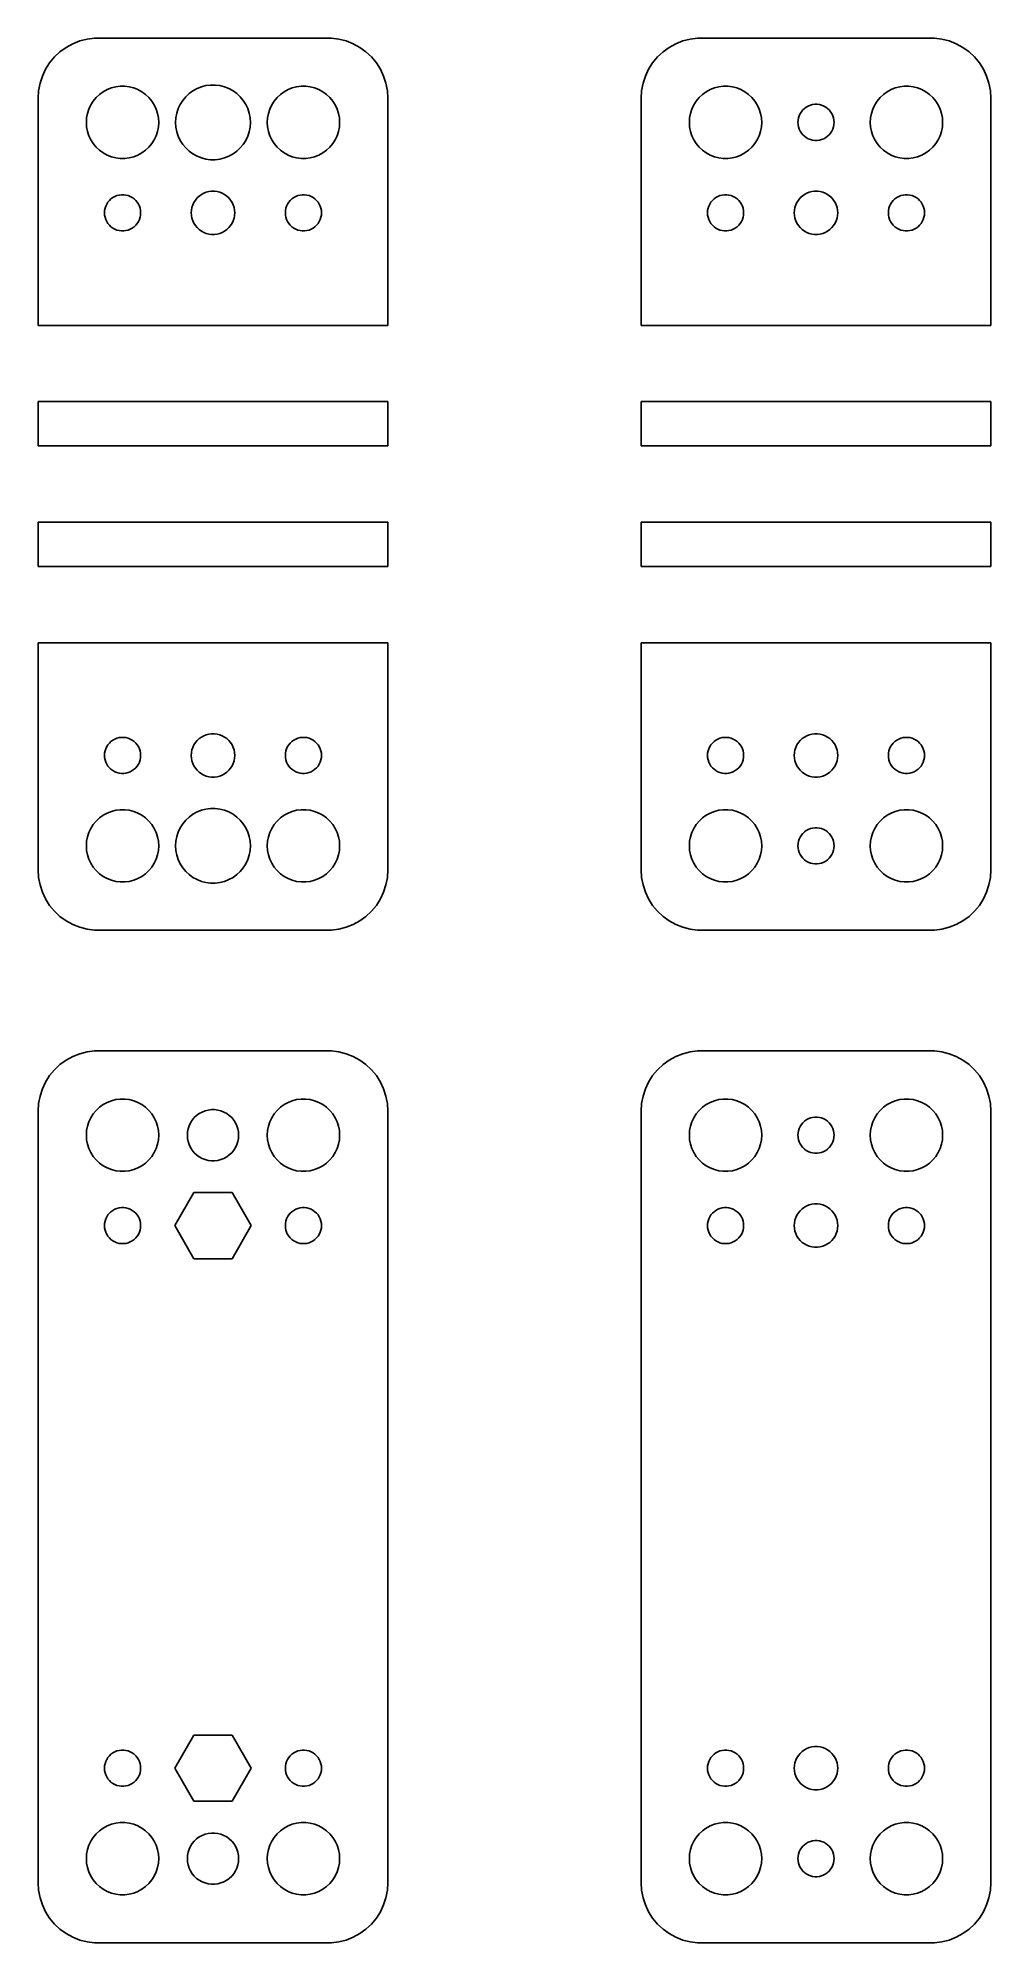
# Model space of a CAD drawing. Header units: metres. Extents: x -14 to 64, y 131 to 289.
import ezdxf

# ---------------------------------------------------------------- set-up
doc = ezdxf.new("R2010")
doc.units = ezdxf.units.M

msp = doc.modelspace()

# ---------------------------------------------------------------- linework, layer by layer
for p, q in [((-12.6871, 287.853), (-13.1448, 287.423)), ((-12.1791, 288.222), (-12.6871, 287.853)), ((-11.6289, 288.524), (-12.1791, 288.222)), ((-11.0451, 288.755), (-11.6289, 288.524)), ((-10.4369, 288.911), (-11.0451, 288.755)), ((-9.81395, 288.99), (-10.4369, 288.911)), ((9.81395, 288.99), (-9.81395, 288.99)), ((10.4369, 288.911), (9.81395, 288.99)), ((11.0451, 288.755), (10.4369, 288.911)), ((11.6289, 288.524), (11.0451, 288.755)), ((12.1791, 288.222), (11.6289, 288.524)), ((12.6871, 287.853), (12.1791, 288.222)), ((13.1448, 287.423), (12.6871, 287.853)), ((37.3129, 287.853), (36.8551, 287.423)), ((37.8209, 288.222), (37.3129, 287.853)), ((38.3711, 288.524), (37.8209, 288.222)), ((38.9549, 288.755), (38.3711, 288.524)), ((39.5631, 288.911), (38.9549, 288.755)), ((40.186, 288.99), (39.5631, 288.911)), ((59.8139, 288.99), (40.186, 288.99)), ((60.4369, 288.911), (59.8139, 288.99)), ((61.0451, 288.755), (60.4369, 288.911)), ((61.6289, 288.524), (61.0451, 288.755)), ((62.1791, 288.222), (61.6289, 288.524)), ((62.6871, 287.853), (62.1791, 288.222)), ((63.1448, 287.423), (62.6871, 287.853)), ((-13.8815, 286.409), (-14.1489, 285.841)), ((-13.5451, 286.939), (-13.8815, 286.409)), ((-13.1448, 287.423), (-13.5451, 286.939)), ((13.5451, 286.939), (13.1448, 287.423)), ((13.8815, 286.409), (13.5451, 286.939)), ((14.1489, 285.841), (13.8815, 286.409)), ((36.1185, 286.409), (35.8511, 285.841)), ((36.4549, 286.939), (36.1185, 286.409)), ((36.8551, 287.423), (36.4549, 286.939)), ((63.5451, 286.939), (63.1448, 287.423)), ((63.8815, 286.409), (63.5451, 286.939)), ((64.1489, 285.841), (63.8815, 286.409)), ((-14.4606, 284.627), (-14.5, 284)), ((-14.3429, 285.243), (-14.4606, 284.627)), ((-14.1489, 285.841), (-14.3429, 285.243)), ((-9.41226, 284.312), (-9.10747, 284.533)), ((-9.10747, 284.533), (-8.77733, 284.714)), ((-8.77733, 284.714), (-8.42705, 284.853)), ((-8.42705, 284.853), (-8.06213, 284.947)), ((-8.06213, 284.947), (-7.68837, 284.994)), ((-7.68837, 284.994), (-7.31161, 284.994)), ((-7.31161, 284.994), (-6.93785, 284.947)), ((-6.93785, 284.947), (-6.57294, 284.853)), ((-6.57294, 284.853), (-6.22266, 284.714)), ((-6.22266, 284.714), (-5.89252, 284.533)), ((-5.89252, 284.533), (-5.58772, 284.312)), ((-2.2598, 284.122), (-1.97601, 284.389)), ((-1.97601, 284.389), (-1.66106, 284.617)), ((-1.66106, 284.617), (-1.3199, 284.805)), ((-1.3199, 284.805), (-0.95795, 284.948)), ((-0.95795, 284.948), (-0.58087, 285.045)), ((-0.58087, 285.045), (-0.19464, 285.094)), ((-0.19464, 285.094), (0.19464, 285.094)), ((0.19464, 285.094), (0.58087, 285.045)), ((0.58087, 285.045), (0.95795, 284.948)), ((0.95795, 284.948), (1.3199, 284.805)), ((1.3199, 284.805), (1.66106, 284.617)), ((1.66106, 284.617), (1.97601, 284.389)), ((1.97601, 284.389), (2.2598, 284.122)), ((5.58772, 284.312), (5.89252, 284.533)), ((5.89252, 284.533), (6.22266, 284.714)), ((6.22266, 284.714), (6.57294, 284.853)), ((6.57294, 284.853), (6.93785, 284.947)), ((6.93785, 284.947), (7.31161, 284.994)), ((7.31161, 284.994), (7.68837, 284.994)), ((7.68837, 284.994), (8.06213, 284.947)), ((8.06213, 284.947), (8.42705, 284.853)), ((8.42705, 284.853), (8.77733, 284.714)), ((8.77733, 284.714), (9.10747, 284.533)), ((9.10747, 284.533), (9.41226, 284.312)), ((14.3429, 285.243), (14.1489, 285.841)), ((14.4606, 284.627), (14.3429, 285.243)), ((14.5, 284), (14.4606, 284.627)), ((35.5394, 284.627), (35.5, 284)), ((35.6571, 285.243), (35.5394, 284.627)), ((35.8511, 285.841), (35.6571, 285.243)), ((40.5877, 284.312), (40.8925, 284.533)), ((40.8925, 284.533), (41.2227, 284.714)), ((41.2227, 284.714), (41.5729, 284.853)), ((41.5729, 284.853), (41.9379, 284.947)), ((41.9379, 284.947), (42.3116, 284.994)), ((42.3116, 284.994), (42.6884, 284.994)), ((42.6884, 284.994), (43.0621, 284.947)), ((43.0621, 284.947), (43.427, 284.853)), ((43.427, 284.853), (43.7773, 284.714)), ((43.7773, 284.714), (44.1075, 284.533)), ((44.1075, 284.533), (44.4123, 284.312)), ((55.5877, 284.312), (55.8925, 284.533)), ((55.8925, 284.533), (56.2227, 284.714)), ((56.2227, 284.714), (56.5729, 284.853)), ((56.5729, 284.853), (56.9379, 284.947)), ((56.9379, 284.947), (57.3116, 284.994)), ((57.3116, 284.994), (57.6884, 284.994)), ((57.6884, 284.994), (58.0621, 284.947)), ((58.0621, 284.947), (58.427, 284.853)), ((58.427, 284.853), (58.7773, 284.714)), ((58.7773, 284.714), (59.1075, 284.533)), ((59.1075, 284.533), (59.4123, 284.312)), ((64.3429, 285.243), (64.1489, 285.841)), ((64.4606, 284.627), (64.3429, 285.243)), ((64.5, 284), (64.4606, 284.627)), ((-14.5, 284), (-14.5, 265.162)), ((-10.4057, 282.746), (-10.2893, 283.104)), ((-10.2893, 283.104), (-10.1289, 283.445)), ((-10.1289, 283.445), (-9.92705, 283.763)), ((-9.92705, 283.763), (-9.6869, 284.054)), ((-9.6869, 284.054), (-9.41226, 284.312)), ((-5.58772, 284.312), (-5.31308, 284.054)), ((-5.31308, 284.054), (-5.07294, 283.763)), ((-5.07294, 283.763), (-4.87108, 283.445)), ((-4.87108, 283.445), (-4.71066, 283.104)), ((-4.71066, 283.104), (-4.59424, 282.746)), ((-3.00259, 282.771), (-2.88229, 283.141)), ((-2.88229, 283.141), (-2.71654, 283.493)), ((-2.71654, 283.493), (-2.50795, 283.822)), ((-2.50795, 283.822), (-2.2598, 284.122)), ((2.2598, 284.122), (2.50795, 283.822)), ((2.50795, 283.822), (2.71654, 283.493)), ((2.71654, 283.493), (2.88229, 283.141)), ((2.88229, 283.141), (3.00259, 282.771)), ((4.59424, 282.746), (4.71066, 283.104)), ((4.71066, 283.104), (4.87108, 283.445)), ((4.87108, 283.445), (5.07294, 283.763)), ((5.07294, 283.763), (5.31308, 284.054)), ((5.31308, 284.054), (5.58772, 284.312)), ((9.41226, 284.312), (9.6869, 284.054)), ((9.6869, 284.054), (9.92705, 283.763)), ((9.92705, 283.763), (10.1289, 283.445)), ((10.1289, 283.445), (10.2893, 283.104)), ((10.2893, 283.104), (10.4057, 282.746)), ((14.5, 265.162), (14.5, 284)), ((35.5, 284), (35.5, 265.162)), ((39.5942, 282.746), (39.7107, 283.104)), ((39.7107, 283.104), (39.8711, 283.445)), ((39.8711, 283.445), (40.0729, 283.763)), ((40.0729, 283.763), (40.3131, 284.054)), ((40.3131, 284.054), (40.5877, 284.312)), ((44.4123, 284.312), (44.6869, 284.054)), ((44.6869, 284.054), (44.927, 283.763)), ((44.927, 283.763), (45.1289, 283.445)), ((45.1289, 283.445), (45.2893, 283.104)), ((45.2893, 283.104), (45.4057, 282.746)), ((48.6855, 282.723), (48.7865, 282.882)), ((48.7865, 282.882), (48.9065, 283.027)), ((48.9065, 283.027), (49.0439, 283.156)), ((49.0439, 283.156), (49.1963, 283.266)), ((49.1963, 283.266), (49.3613, 283.357)), ((49.3613, 283.357), (49.5365, 283.427)), ((49.5365, 283.427), (49.7189, 283.473)), ((49.7189, 283.473), (49.9058, 283.497)), ((49.9058, 283.497), (50.0942, 283.497)), ((50.0942, 283.497), (50.2811, 283.473)), ((50.2811, 283.473), (50.4635, 283.427)), ((50.4635, 283.427), (50.6387, 283.357)), ((50.6387, 283.357), (50.8037, 283.266)), ((50.8037, 283.266), (50.9561, 283.156)), ((50.9561, 283.156), (51.0934, 283.027)), ((51.0934, 283.027), (51.2135, 282.882)), ((51.2135, 282.882), (51.3145, 282.723)), ((54.5942, 282.746), (54.7107, 283.104)), ((54.7107, 283.104), (54.8711, 283.445)), ((54.8711, 283.445), (55.0729, 283.763)), ((55.0729, 283.763), (55.3131, 284.054)), ((55.3131, 284.054), (55.5877, 284.312)), ((59.4123, 284.312), (59.6869, 284.054)), ((59.6869, 284.054), (59.927, 283.763)), ((59.927, 283.763), (60.1289, 283.445)), ((60.1289, 283.445), (60.2893, 283.104)), ((60.2893, 283.104), (60.4057, 282.746)), ((64.5, 265.162), (64.5, 284)), ((-10.5, 282), (-10.4763, 282.376)), ((-10.4763, 281.624), (-10.5, 282)), ((-10.4763, 282.376), (-10.4057, 282.746)), ((-10.4057, 281.254), (-10.4763, 281.624)), ((-10.2893, 280.896), (-10.4057, 281.254)), ((-4.59424, 281.254), (-4.71066, 280.896)), ((-4.59424, 282.746), (-4.52365, 282.376)), ((-4.52365, 281.624), (-4.59424, 281.254)), ((-4.52365, 282.376), (-4.5, 282)), ((-4.5, 282), (-4.52365, 281.624)), ((-3.09999, 282), (-3.07555, 282.389)), ((-3.07555, 281.611), (-3.09999, 282)), ((-3.07555, 282.389), (-3.00259, 282.771)), ((-3.00259, 281.229), (-3.07555, 281.611)), ((-2.88229, 280.859), (-3.00259, 281.229)), ((3.00259, 281.229), (2.88229, 280.859)), ((3.00259, 282.771), (3.07555, 282.389)), ((3.07555, 281.611), (3.00259, 281.229)), ((3.07555, 282.389), (3.09999, 282)), ((3.09999, 282), (3.07555, 281.611)), ((4.5, 282), (4.52365, 282.376)), ((4.52365, 281.624), (4.5, 282)), ((4.52365, 282.376), (4.59424, 282.746)), ((4.59424, 281.254), (4.52365, 281.624)), ((4.71066, 280.896), (4.59424, 281.254)), ((10.4057, 281.254), (10.2893, 280.896)), ((10.4057, 282.746), (10.4763, 282.376)), ((10.4763, 281.624), (10.4057, 281.254)), ((10.4763, 282.376), (10.5, 282)), ((10.5, 282), (10.4763, 281.624)), ((39.5, 282), (39.5237, 282.376)), ((39.5237, 281.624), (39.5, 282)), ((39.5237, 282.376), (39.5942, 282.746)), ((39.5942, 281.254), (39.5237, 281.624)), ((39.7107, 280.896), (39.5942, 281.254)), ((45.4057, 281.254), (45.2893, 280.896)), ((45.4057, 282.746), (45.4763, 282.376)), ((45.4763, 281.624), (45.4057, 281.254)), ((45.4763, 282.376), (45.5, 282)), ((45.5, 282), (45.4763, 281.624)), ((48.5, 282), (48.5118, 282.188)), ((48.5118, 281.812), (48.5, 282)), ((48.5118, 282.188), (48.5471, 282.373)), ((48.5471, 281.627), (48.5118, 281.812)), ((48.5471, 282.373), (48.6053, 282.552)), ((48.6053, 281.448), (48.5471, 281.627)), ((48.6053, 282.552), (48.6855, 282.723)), ((48.6855, 281.277), (48.6053, 281.448)), ((48.7865, 281.118), (48.6855, 281.277)), ((51.3145, 281.277), (51.2135, 281.118)), ((51.3145, 282.723), (51.3947, 282.552)), ((51.3947, 281.448), (51.3145, 281.277)), ((51.3947, 282.552), (51.4529, 282.373)), ((51.4529, 281.627), (51.3947, 281.448)), ((51.4529, 282.373), (51.4882, 282.188)), ((51.4882, 281.812), (51.4529, 281.627)), ((51.4882, 282.188), (51.5, 282)), ((51.5, 282), (51.4882, 281.812)), ((54.5, 282), (54.5237, 282.376)), ((54.5237, 281.624), (54.5, 282)), ((54.5237, 282.376), (54.5942, 282.746)), ((54.5942, 281.254), (54.5237, 281.624)), ((54.7107, 280.896), (54.5942, 281.254)), ((60.4057, 281.254), (60.2893, 280.896)), ((60.4057, 282.746), (60.4763, 282.376)), ((60.4763, 281.624), (60.4057, 281.254)), ((60.4763, 282.376), (60.5, 282)), ((60.5, 282), (60.4763, 281.624)), ((-10.1289, 280.555), (-10.2893, 280.896)), ((-9.92705, 280.237), (-10.1289, 280.555)), ((-9.6869, 279.946), (-9.92705, 280.237)), ((-9.41226, 279.688), (-9.6869, 279.946)), ((-9.10747, 279.467), (-9.41226, 279.688)), ((-5.58772, 279.688), (-5.89252, 279.467)), ((-5.31308, 279.946), (-5.58772, 279.688)), ((-5.07294, 280.237), (-5.31308, 279.946)), ((-4.87108, 280.555), (-5.07294, 280.237)), ((-4.71066, 280.896), (-4.87108, 280.555)), ((-2.71654, 280.507), (-2.88229, 280.859)), ((-2.50795, 280.178), (-2.71654, 280.507)), ((-2.2598, 279.878), (-2.50795, 280.178)), ((-1.97601, 279.611), (-2.2598, 279.878)), ((2.2598, 279.878), (1.97601, 279.611)), ((2.50795, 280.178), (2.2598, 279.878)), ((2.71654, 280.507), (2.50795, 280.178)), ((2.88229, 280.859), (2.71654, 280.507)), ((4.87108, 280.555), (4.71066, 280.896)), ((5.07294, 280.237), (4.87108, 280.555)), ((5.31308, 279.946), (5.07294, 280.237)), ((5.58772, 279.688), (5.31308, 279.946)), ((5.89252, 279.467), (5.58772, 279.688)), ((9.41226, 279.688), (9.10747, 279.467)), ((9.6869, 279.946), (9.41226, 279.688)), ((9.92705, 280.237), (9.6869, 279.946)), ((10.1289, 280.555), (9.92705, 280.237)), ((10.2893, 280.896), (10.1289, 280.555)), ((39.8711, 280.555), (39.7107, 280.896)), ((40.0729, 280.237), (39.8711, 280.555)), ((40.3131, 279.946), (40.0729, 280.237)), ((40.5877, 279.688), (40.3131, 279.946)), ((40.8925, 279.467), (40.5877, 279.688)), ((44.4123, 279.688), (44.1075, 279.467)), ((44.6869, 279.946), (44.4123, 279.688)), ((44.927, 280.237), (44.6869, 279.946)), ((45.1289, 280.555), (44.927, 280.237)), ((45.2893, 280.896), (45.1289, 280.555)), ((48.9065, 280.973), (48.7865, 281.118)), ((49.0439, 280.844), (48.9065, 280.973)), ((49.1963, 280.734), (49.0439, 280.844)), ((49.3613, 280.643), (49.1963, 280.734)), ((49.5365, 280.573), (49.3613, 280.643)), ((49.7189, 280.527), (49.5365, 280.573)), ((49.9058, 280.503), (49.7189, 280.527)), ((50.0942, 280.503), (49.9058, 280.503)), ((50.2811, 280.527), (50.0942, 280.503)), ((50.4635, 280.573), (50.2811, 280.527)), ((50.6387, 280.643), (50.4635, 280.573)), ((50.8037, 280.734), (50.6387, 280.643)), ((50.9561, 280.844), (50.8037, 280.734)), ((51.0934, 280.973), (50.9561, 280.844)), ((51.2135, 281.118), (51.0934, 280.973)), ((54.8711, 280.555), (54.7107, 280.896)), ((55.0729, 280.237), (54.8711, 280.555)), ((55.3131, 279.946), (55.0729, 280.237)), ((55.5877, 279.688), (55.3131, 279.946)), ((55.8925, 279.467), (55.5877, 279.688)), ((59.4123, 279.688), (59.1075, 279.467)), ((59.6869, 279.946), (59.4123, 279.688)), ((59.927, 280.237), (59.6869, 279.946)), ((60.1289, 280.555), (59.927, 280.237)), ((60.2893, 280.896), (60.1289, 280.555)), ((-8.77733, 279.286), (-9.10747, 279.467)), ((-8.42705, 279.147), (-8.77733, 279.286)), ((-8.06213, 279.053), (-8.42705, 279.147)), ((-7.68837, 279.006), (-8.06213, 279.053)), ((-7.31161, 279.006), (-7.68837, 279.006)), ((-6.93785, 279.053), (-7.31161, 279.006)), ((-6.57294, 279.147), (-6.93785, 279.053)), ((-6.22266, 279.286), (-6.57294, 279.147)), ((-5.89252, 279.467), (-6.22266, 279.286)), ((-1.66106, 279.383), (-1.97601, 279.611)), ((-1.3199, 279.195), (-1.66106, 279.383)), ((-0.95795, 279.052), (-1.3199, 279.195)), ((-0.58087, 278.955), (-0.95795, 279.052)), ((-0.19464, 278.906), (-0.58087, 278.955)), ((0.19464, 278.906), (-0.19464, 278.906)), ((0.58087, 278.955), (0.19464, 278.906)), ((0.95795, 279.052), (0.58087, 278.955)), ((1.3199, 279.195), (0.95795, 279.052)), ((1.66106, 279.383), (1.3199, 279.195)), ((1.97601, 279.611), (1.66106, 279.383)), ((6.22266, 279.286), (5.89252, 279.467)), ((6.57294, 279.147), (6.22266, 279.286)), ((6.93785, 279.053), (6.57294, 279.147)), ((7.31161, 279.006), (6.93785, 279.053)), ((7.68837, 279.006), (7.31161, 279.006)), ((8.06213, 279.053), (7.68837, 279.006)), ((8.42705, 279.147), (8.06213, 279.053)), ((8.77733, 279.286), (8.42705, 279.147)), ((9.10747, 279.467), (8.77733, 279.286)), ((41.2227, 279.286), (40.8925, 279.467)), ((41.5729, 279.147), (41.2227, 279.286)), ((41.9379, 279.053), (41.5729, 279.147)), ((42.3116, 279.006), (41.9379, 279.053)), ((42.6884, 279.006), (42.3116, 279.006)), ((43.0621, 279.053), (42.6884, 279.006)), ((43.427, 279.147), (43.0621, 279.053)), ((43.7773, 279.286), (43.427, 279.147)), ((44.1075, 279.467), (43.7773, 279.286)), ((56.2227, 279.286), (55.8925, 279.467)), ((56.5729, 279.147), (56.2227, 279.286)), ((56.9379, 279.053), (56.5729, 279.147)), ((57.3116, 279.006), (56.9379, 279.053)), ((57.6884, 279.006), (57.3116, 279.006)), ((58.0621, 279.053), (57.6884, 279.006)), ((58.427, 279.147), (58.0621, 279.053)), ((58.7773, 279.286), (58.427, 279.147)), ((59.1075, 279.467), (58.7773, 279.286)), ((-8.95287, 274.873), (-8.89465, 275.052)), ((-8.89465, 275.052), (-8.81445, 275.223)), ((-8.81445, 275.223), (-8.71352, 275.382)), ((-8.71352, 275.382), (-8.59344, 275.527)), ((-8.59344, 275.527), (-8.45613, 275.656)), ((-8.45613, 275.656), (-8.30373, 275.766)), ((-8.30373, 275.766), (-8.13866, 275.857)), ((-8.13866, 275.857), (-7.96352, 275.927)), ((-7.96352, 275.927), (-7.78107, 275.973)), ((-7.78107, 275.973), (-7.59418, 275.997)), ((-7.59418, 275.997), (-7.40581, 275.997)), ((-7.40581, 275.997), (-7.21892, 275.973)), ((-7.21892, 275.973), (-7.03647, 275.927)), ((-7.03647, 275.927), (-6.86133, 275.857)), ((-6.86133, 275.857), (-6.69626, 275.766)), ((-6.69626, 275.766), (-6.54385, 275.656)), ((-6.54385, 275.656), (-6.40654, 275.527)), ((-6.40654, 275.527), (-6.28647, 275.382)), ((-6.28647, 275.382), (-6.18553, 275.223)), ((-6.18553, 275.223), (-6.10533, 275.052)), ((-6.10533, 275.052), (-6.04712, 274.873)), ((-1.7858, 274.726), (-1.74344, 274.948)), ((-1.74344, 274.948), (-1.67358, 275.163)), ((-1.67358, 275.163), (-1.57735, 275.367)), ((-1.57735, 275.367), (-1.45622, 275.558)), ((-1.45622, 275.558), (-1.31213, 275.732)), ((-1.31213, 275.732), (-1.14735, 275.887)), ((-1.14735, 275.887), (-0.96448, 276.02)), ((-0.96448, 276.02), (-0.76639, 276.129)), ((-0.76639, 276.129), (-0.55623, 276.212)), ((-0.55623, 276.212), (-0.33728, 276.268)), ((-0.33728, 276.268), (-0.11302, 276.296)), ((-0.11302, 276.296), (0.11302, 276.296)), ((0.11302, 276.296), (0.33728, 276.268)), ((0.33728, 276.268), (0.55623, 276.212)), ((0.55623, 276.212), (0.76639, 276.129)), ((0.76639, 276.129), (0.96448, 276.02)), ((0.96448, 276.02), (1.14735, 275.887)), ((1.14735, 275.887), (1.31213, 275.732)), ((1.31213, 275.732), (1.45622, 275.558)), ((1.45622, 275.558), (1.57735, 275.367)), ((1.57735, 275.367), (1.67358, 275.163)), ((1.67358, 275.163), (1.74344, 274.948)), ((1.74344, 274.948), (1.7858, 274.726)), ((6.04712, 274.873), (6.10533, 275.052)), ((6.10533, 275.052), (6.18553, 275.223)), ((6.18553, 275.223), (6.28647, 275.382)), ((6.28647, 275.382), (6.40654, 275.527)), ((6.40654, 275.527), (6.54385, 275.656)), ((6.54385, 275.656), (6.69626, 275.766)), ((6.69626, 275.766), (6.86133, 275.857)), ((6.86133, 275.857), (7.03647, 275.927)), ((7.03647, 275.927), (7.21892, 275.973)), ((7.21892, 275.973), (7.40581, 275.997)), ((7.40581, 275.997), (7.59418, 275.997)), ((7.59418, 275.997), (7.78107, 275.973)), ((7.78107, 275.973), (7.96352, 275.927)), ((7.96352, 275.927), (8.13866, 275.857)), ((8.13866, 275.857), (8.30373, 275.766)), ((8.30373, 275.766), (8.45613, 275.656)), ((8.45613, 275.656), (8.59344, 275.527)), ((8.59344, 275.527), (8.71352, 275.382)), ((8.71352, 275.382), (8.81445, 275.223)), ((8.81445, 275.223), (8.89465, 275.052)), ((8.89465, 275.052), (8.95287, 274.873)), ((41.0471, 274.873), (41.1053, 275.052)), ((41.1053, 275.052), (41.1855, 275.223)), ((41.1855, 275.223), (41.2865, 275.382)), ((41.2865, 275.382), (41.4065, 275.527)), ((41.4065, 275.527), (41.5439, 275.656)), ((41.5439, 275.656), (41.6963, 275.766)), ((41.6963, 275.766), (41.8613, 275.857)), ((41.8613, 275.857), (42.0365, 275.927)), ((42.0365, 275.927), (42.2189, 275.973)), ((42.2189, 275.973), (42.4058, 275.997)), ((42.4058, 275.997), (42.5942, 275.997)), ((42.5942, 275.997), (42.7811, 275.973)), ((42.7811, 275.973), (42.9635, 275.927)), ((42.9635, 275.927), (43.1387, 275.857)), ((43.1387, 275.857), (43.3037, 275.766)), ((43.3037, 275.766), (43.4561, 275.656)), ((43.4561, 275.656), (43.5934, 275.527)), ((43.5934, 275.527), (43.7135, 275.382)), ((43.7135, 275.382), (43.8145, 275.223)), ((43.8145, 275.223), (43.8947, 275.052)), ((43.8947, 275.052), (43.9529, 274.873)), ((48.2142, 274.726), (48.2565, 274.948)), ((48.2565, 274.948), (48.3264, 275.163)), ((48.3264, 275.163), (48.4226, 275.367)), ((48.4226, 275.367), (48.5438, 275.558)), ((48.5438, 275.558), (48.6879, 275.732)), ((48.6879, 275.732), (48.8526, 275.887)), ((48.8526, 275.887), (49.0355, 276.02)), ((49.0355, 276.02), (49.2336, 276.129)), ((49.2336, 276.129), (49.4438, 276.212)), ((49.4438, 276.212), (49.6627, 276.268)), ((49.6627, 276.268), (49.887, 276.296)), ((49.887, 276.296), (50.113, 276.296)), ((50.113, 276.296), (50.3373, 276.268)), ((50.3373, 276.268), (50.5562, 276.212)), ((50.5562, 276.212), (50.7664, 276.129)), ((50.7664, 276.129), (50.9645, 276.02)), ((50.9645, 276.02), (51.1474, 275.887)), ((51.1474, 275.887), (51.3121, 275.732)), ((51.3121, 275.732), (51.4562, 275.558)), ((51.4562, 275.558), (51.5773, 275.367)), ((51.5773, 275.367), (51.6736, 275.163)), ((51.6736, 275.163), (51.7434, 274.948)), ((51.7434, 274.948), (51.7858, 274.726)), ((56.0471, 274.873), (56.1053, 275.052)), ((56.1053, 275.052), (56.1855, 275.223)), ((56.1855, 275.223), (56.2865, 275.382)), ((56.2865, 275.382), (56.4065, 275.527)), ((56.4065, 275.527), (56.5439, 275.656)), ((56.5439, 275.656), (56.6963, 275.766)), ((56.6963, 275.766), (56.8613, 275.857)), ((56.8613, 275.857), (57.0365, 275.927)), ((57.0365, 275.927), (57.2189, 275.973)), ((57.2189, 275.973), (57.4058, 275.997)), ((57.4058, 275.997), (57.5942, 275.997)), ((57.5942, 275.997), (57.7811, 275.973)), ((57.7811, 275.973), (57.9635, 275.927)), ((57.9635, 275.927), (58.1387, 275.857)), ((58.1387, 275.857), (58.3037, 275.766)), ((58.3037, 275.766), (58.4561, 275.656)), ((58.4561, 275.656), (58.5934, 275.527)), ((58.5934, 275.527), (58.7135, 275.382)), ((58.7135, 275.382), (58.8145, 275.223)), ((58.8145, 275.223), (58.8947, 275.052)), ((58.8947, 275.052), (58.9529, 274.873)), ((-9, 274.5), (-8.98816, 274.688)), ((-8.98816, 274.312), (-9, 274.5)), ((-8.98816, 274.688), (-8.95287, 274.873)), ((-8.95287, 274.127), (-8.98816, 274.312)), ((-8.89465, 273.948), (-8.95287, 274.127)), ((-8.81445, 273.777), (-8.89465, 273.948)), ((-8.71352, 273.618), (-8.81445, 273.777)), ((-8.59344, 273.473), (-8.71352, 273.618)), ((-8.45613, 273.344), (-8.59344, 273.473)), ((-8.30373, 273.234), (-8.45613, 273.344)), ((-6.54385, 273.344), (-6.69626, 273.234)), ((-6.40654, 273.473), (-6.54385, 273.344)), ((-6.28647, 273.618), (-6.40654, 273.473)), ((-6.18553, 273.777), (-6.28647, 273.618)), ((-6.10533, 273.948), (-6.18553, 273.777)), ((-6.04712, 274.127), (-6.10533, 273.948)), ((-6.04712, 274.873), (-6.01183, 274.688)), ((-6.01183, 274.312), (-6.04712, 274.127)), ((-6.01183, 274.688), (-6, 274.5)), ((-6, 274.5), (-6.01183, 274.312)), ((-1.79999, 274.5), (-1.7858, 274.726)), ((-1.7858, 274.274), (-1.79999, 274.5)), ((-1.74344, 274.052), (-1.7858, 274.274)), ((-1.67358, 273.837), (-1.74344, 274.052)), ((-1.57735, 273.633), (-1.67358, 273.837)), ((-1.45622, 273.442), (-1.57735, 273.633)), ((-1.31213, 273.268), (-1.45622, 273.442)), ((1.45622, 273.442), (1.31213, 273.268)), ((1.57735, 273.633), (1.45622, 273.442)), ((1.67358, 273.837), (1.57735, 273.633)), ((1.74344, 274.052), (1.67358, 273.837)), ((1.7858, 274.274), (1.74344, 274.052)), ((1.7858, 274.726), (1.79999, 274.5)), ((1.79999, 274.5), (1.7858, 274.274)), ((6, 274.5), (6.01183, 274.688)), ((6.01183, 274.312), (6, 274.5)), ((6.01183, 274.688), (6.04712, 274.873)), ((6.04712, 274.127), (6.01183, 274.312)), ((6.10533, 273.948), (6.04712, 274.127)), ((6.18553, 273.777), (6.10533, 273.948)), ((6.28647, 273.618), (6.18553, 273.777)), ((6.40654, 273.473), (6.28647, 273.618)), ((6.54385, 273.344), (6.40654, 273.473)), ((6.69626, 273.234), (6.54385, 273.344)), ((8.45613, 273.344), (8.30373, 273.234)), ((8.59344, 273.473), (8.45613, 273.344)), ((8.71352, 273.618), (8.59344, 273.473)), ((8.81445, 273.777), (8.71352, 273.618)), ((8.89465, 273.948), (8.81445, 273.777)), ((8.95287, 274.127), (8.89465, 273.948)), ((8.95287, 274.873), (8.98816, 274.688)), ((8.98816, 274.312), (8.95287, 274.127)), ((8.98816, 274.688), (9, 274.5)), ((9, 274.5), (8.98816, 274.312)), ((41, 274.5), (41.0118, 274.688)), ((41.0118, 274.312), (41, 274.5)), ((41.0118, 274.688), (41.0471, 274.873)), ((41.0471, 274.127), (41.0118, 274.312)), ((41.1053, 273.948), (41.0471, 274.127)), ((41.1855, 273.777), (41.1053, 273.948)), ((41.2865, 273.618), (41.1855, 273.777)), ((41.4065, 273.473), (41.2865, 273.618)), ((41.5439, 273.344), (41.4065, 273.473)), ((41.6963, 273.234), (41.5439, 273.344)), ((43.4561, 273.344), (43.3037, 273.234)), ((43.5934, 273.473), (43.4561, 273.344)), ((43.7135, 273.618), (43.5934, 273.473)), ((43.8145, 273.777), (43.7135, 273.618)), ((43.8947, 273.948), (43.8145, 273.777)), ((43.9529, 274.127), (43.8947, 273.948)), ((43.9529, 274.873), (43.9882, 274.688)), ((43.9882, 274.312), (43.9529, 274.127)), ((43.9882, 274.688), (44, 274.5)), ((44, 274.5), (43.9882, 274.312)), ((48.2, 274.5), (48.2142, 274.726)), ((48.2142, 274.274), (48.2, 274.5)), ((48.2565, 274.052), (48.2142, 274.274)), ((48.3264, 273.837), (48.2565, 274.052)), ((48.4226, 273.633), (48.3264, 273.837)), ((48.5438, 273.442), (48.4226, 273.633)), ((48.6879, 273.268), (48.5438, 273.442)), ((51.4562, 273.442), (51.3121, 273.268)), ((51.5773, 273.633), (51.4562, 273.442)), ((51.6736, 273.837), (51.5773, 273.633)), ((51.7434, 274.052), (51.6736, 273.837)), ((51.7858, 274.274), (51.7434, 274.052)), ((51.7858, 274.726), (51.8, 274.5)), ((51.8, 274.5), (51.7858, 274.274)), ((56, 274.5), (56.0118, 274.688)), ((56.0118, 274.312), (56, 274.5)), ((56.0118, 274.688), (56.0471, 274.873)), ((56.0471, 274.127), (56.0118, 274.312)), ((56.1053, 273.948), (56.0471, 274.127)), ((56.1855, 273.777), (56.1053, 273.948)), ((56.2865, 273.618), (56.1855, 273.777)), ((56.4065, 273.473), (56.2865, 273.618)), ((56.5439, 273.344), (56.4065, 273.473)), ((56.6963, 273.234), (56.5439, 273.344)), ((58.4561, 273.344), (58.3037, 273.234)), ((58.5934, 273.473), (58.4561, 273.344)), ((58.7135, 273.618), (58.5934, 273.473)), ((58.8145, 273.777), (58.7135, 273.618)), ((58.8947, 273.948), (58.8145, 273.777)), ((58.9529, 274.127), (58.8947, 273.948)), ((58.9529, 274.873), (58.9882, 274.688)), ((58.9882, 274.312), (58.9529, 274.127)), ((58.9882, 274.688), (59, 274.5)), ((59, 274.5), (58.9882, 274.312)), ((-8.13866, 273.143), (-8.30373, 273.234)), ((-7.96352, 273.073), (-8.13866, 273.143)), ((-7.78107, 273.027), (-7.96352, 273.073)), ((-7.59418, 273.003), (-7.78107, 273.027)), ((-7.40581, 273.003), (-7.59418, 273.003)), ((-7.21892, 273.027), (-7.40581, 273.003)), ((-7.03647, 273.073), (-7.21892, 273.027)), ((-6.86133, 273.143), (-7.03647, 273.073)), ((-6.69626, 273.234), (-6.86133, 273.143)), ((-1.14735, 273.113), (-1.31213, 273.268)), ((-0.96448, 272.98), (-1.14735, 273.113)), ((-0.76639, 272.871), (-0.96448, 272.98)), ((-0.55623, 272.788), (-0.76639, 272.871)), ((-0.33728, 272.732), (-0.55623, 272.788)), ((-0.11302, 272.704), (-0.33728, 272.732)), ((0.11302, 272.704), (-0.11302, 272.704)), ((0.33728, 272.732), (0.11302, 272.704)), ((0.55623, 272.788), (0.33728, 272.732)), ((0.76639, 272.871), (0.55623, 272.788)), ((0.96448, 272.98), (0.76639, 272.871)), ((1.14735, 273.113), (0.96448, 272.98)), ((1.31213, 273.268), (1.14735, 273.113)), ((6.86133, 273.143), (6.69626, 273.234)), ((7.03647, 273.073), (6.86133, 273.143)), ((7.21892, 273.027), (7.03647, 273.073)), ((7.40581, 273.003), (7.21892, 273.027)), ((7.59418, 273.003), (7.40581, 273.003)), ((7.78107, 273.027), (7.59418, 273.003)), ((7.96352, 273.073), (7.78107, 273.027)), ((8.13866, 273.143), (7.96352, 273.073)), ((8.30373, 273.234), (8.13866, 273.143)), ((41.8613, 273.143), (41.6963, 273.234)), ((42.0365, 273.073), (41.8613, 273.143)), ((42.2189, 273.027), (42.0365, 273.073)), ((42.4058, 273.003), (42.2189, 273.027)), ((42.5942, 273.003), (42.4058, 273.003)), ((42.7811, 273.027), (42.5942, 273.003)), ((42.9635, 273.073), (42.7811, 273.027)), ((43.1387, 273.143), (42.9635, 273.073)), ((43.3037, 273.234), (43.1387, 273.143)), ((48.8526, 273.113), (48.6879, 273.268)), ((49.0355, 272.98), (48.8526, 273.113)), ((49.2336, 272.871), (49.0355, 272.98)), ((49.4438, 272.788), (49.2336, 272.871)), ((49.6627, 272.732), (49.4438, 272.788)), ((49.887, 272.704), (49.6627, 272.732)), ((50.113, 272.704), (49.887, 272.704)), ((50.3373, 272.732), (50.113, 272.704)), ((50.5562, 272.788), (50.3373, 272.732)), ((50.7664, 272.871), (50.5562, 272.788)), ((50.9645, 272.98), (50.7664, 272.871)), ((51.1474, 273.113), (50.9645, 272.98)), ((51.3121, 273.268), (51.1474, 273.113)), ((56.8613, 273.143), (56.6963, 273.234)), ((57.0365, 273.073), (56.8613, 273.143)), ((57.2189, 273.027), (57.0365, 273.073)), ((57.4058, 273.003), (57.2189, 273.027)), ((57.5942, 273.003), (57.4058, 273.003)), ((57.7811, 273.027), (57.5942, 273.003)), ((57.9635, 273.073), (57.7811, 273.027)), ((58.1387, 273.143), (57.9635, 273.073)), ((58.3037, 273.234), (58.1387, 273.143)), ((-14.5, 265.162), (14.5, 265.162)), ((35.5, 265.162), (64.5, 265.162)), ((14.5, 258.838), (-14.5, 258.838)), ((-14.5, 258.838), (-14.5, 255.162)), ((14.5, 255.162), (14.5, 258.838)), ((64.5, 258.838), (35.5, 258.838)), ((35.5, 258.838), (35.5, 255.162)), ((64.5, 255.162), (64.5, 258.838)), ((-14.5, 255.162), (14.5, 255.162)), ((35.5, 255.162), (64.5, 255.162)), ((14.5, 248.838), (-14.5, 248.838)), ((-14.5, 248.838), (-14.5, 245.162)), ((14.5, 245.162), (14.5, 248.838)), ((64.5, 248.838), (35.5, 248.838)), ((35.5, 248.838), (35.5, 245.162)), ((64.5, 245.162), (64.5, 248.838)), ((-14.5, 245.162), (14.5, 245.162)), ((35.5, 245.162), (64.5, 245.162)), ((14.5, 238.838), (-14.5, 238.838)), ((-14.5, 238.838), (-14.5, 220)), ((14.5, 220), (14.5, 238.838)), ((64.5, 238.838), (35.5, 238.838)), ((35.5, 238.838), (35.5, 220)), ((64.5, 220), (64.5, 238.838)), ((-8.59344, 230.527), (-8.45613, 230.656)), ((-8.45613, 230.656), (-8.30373, 230.766)), ((-8.30373, 230.766), (-8.13866, 230.857)), ((-8.13866, 230.857), (-7.96352, 230.927)), ((-7.96352, 230.927), (-7.78107, 230.973)), ((-7.78107, 230.973), (-7.59418, 230.997)), ((-7.59418, 230.997), (-7.40581, 230.997)), ((-7.40581, 230.997), (-7.21892, 230.973)), ((-7.21892, 230.973), (-7.03647, 230.927)), ((-7.03647, 230.927), (-6.86133, 230.857)), ((-6.86133, 230.857), (-6.69626, 230.766)), ((-6.69626, 230.766), (-6.54385, 230.656)), ((-6.54385, 230.656), (-6.40654, 230.527)), ((-1.45622, 230.558), (-1.31213, 230.732)), ((-1.31213, 230.732), (-1.14735, 230.887)), ((-1.14735, 230.887), (-0.96448, 231.02)), ((-0.96448, 231.02), (-0.76639, 231.129)), ((-0.76639, 231.129), (-0.55623, 231.212)), ((-0.55623, 231.212), (-0.33728, 231.268)), ((-0.33728, 231.268), (-0.11302, 231.296)), ((-0.11302, 231.296), (0.11302, 231.296)), ((0.11302, 231.296), (0.33728, 231.268)), ((0.33728, 231.268), (0.55623, 231.212)), ((0.55623, 231.212), (0.76639, 231.129)), ((0.76639, 231.129), (0.96448, 231.02)), ((0.96448, 231.02), (1.14735, 230.887)), ((1.14735, 230.887), (1.31213, 230.732)), ((1.31213, 230.732), (1.45622, 230.558)), ((6.40654, 230.527), (6.54385, 230.656)), ((6.54385, 230.656), (6.69626, 230.766)), ((6.69626, 230.766), (6.86133, 230.857)), ((6.86133, 230.857), (7.03647, 230.927)), ((7.03647, 230.927), (7.21892, 230.973)), ((7.21892, 230.973), (7.40581, 230.997)), ((7.40581, 230.997), (7.59418, 230.997)), ((7.59418, 230.997), (7.78107, 230.973)), ((7.78107, 230.973), (7.96352, 230.927)), ((7.96352, 230.927), (8.13866, 230.857)), ((8.13866, 230.857), (8.30373, 230.766)), ((8.30373, 230.766), (8.45613, 230.656)), ((8.45613, 230.656), (8.59344, 230.527)), ((41.4065, 230.527), (41.5439, 230.656)), ((41.5439, 230.656), (41.6963, 230.766)), ((41.6963, 230.766), (41.8613, 230.857)), ((41.8613, 230.857), (42.0365, 230.927)), ((42.0365, 230.927), (42.2189, 230.973)), ((42.2189, 230.973), (42.4058, 230.997)), ((42.4058, 230.997), (42.5942, 230.997)), ((42.5942, 230.997), (42.7811, 230.973)), ((42.7811, 230.973), (42.9635, 230.927)), ((42.9635, 230.927), (43.1387, 230.857)), ((43.1387, 230.857), (43.3037, 230.766)), ((43.3037, 230.766), (43.4561, 230.656)), ((43.4561, 230.656), (43.5934, 230.527)), ((48.5438, 230.558), (48.6879, 230.732)), ((48.6879, 230.732), (48.8526, 230.887)), ((48.8526, 230.887), (49.0355, 231.02)), ((49.0355, 231.02), (49.2336, 231.129)), ((49.2336, 231.129), (49.4438, 231.212)), ((49.4438, 231.212), (49.6627, 231.268)), ((49.6627, 231.268), (49.887, 231.296)), ((49.887, 231.296), (50.113, 231.296)), ((50.113, 231.296), (50.3373, 231.268)), ((50.3373, 231.268), (50.5562, 231.212)), ((50.5562, 231.212), (50.7664, 231.129)), ((50.7664, 231.129), (50.9645, 231.02)), ((50.9645, 231.02), (51.1474, 230.887)), ((51.1474, 230.887), (51.3121, 230.732)), ((51.3121, 230.732), (51.4562, 230.558)), ((56.4065, 230.527), (56.5439, 230.656)), ((56.5439, 230.656), (56.6963, 230.766)), ((56.6963, 230.766), (56.8613, 230.857)), ((56.8613, 230.857), (57.0365, 230.927)), ((57.0365, 230.927), (57.2189, 230.973)), ((57.2189, 230.973), (57.4058, 230.997)), ((57.4058, 230.997), (57.5942, 230.997)), ((57.5942, 230.997), (57.7811, 230.973)), ((57.7811, 230.973), (57.9635, 230.927)), ((57.9635, 230.927), (58.1387, 230.857)), ((58.1387, 230.857), (58.3037, 230.766)), ((58.3037, 230.766), (58.4561, 230.656)), ((58.4561, 230.656), (58.5934, 230.527)), ((-9, 229.5), (-8.98816, 229.688)), ((-8.98816, 229.312), (-9, 229.5)), ((-8.98816, 229.688), (-8.95287, 229.873)), ((-8.95287, 229.127), (-8.98816, 229.312)), ((-8.95287, 229.873), (-8.89465, 230.052)), ((-8.89465, 228.948), (-8.95287, 229.127)), ((-8.89465, 230.052), (-8.81445, 230.223)), ((-8.81445, 230.223), (-8.71352, 230.382)), ((-8.71352, 230.382), (-8.59344, 230.527)), ((-6.40654, 230.527), (-6.28647, 230.382)), ((-6.28647, 230.382), (-6.18553, 230.223)), ((-6.18553, 230.223), (-6.10533, 230.052)), ((-6.10533, 230.052), (-6.04712, 229.873)), ((-6.04712, 229.127), (-6.10533, 228.948)), ((-6.04712, 229.873), (-6.01183, 229.688)), ((-6.01183, 229.312), (-6.04712, 229.127)), ((-6.01183, 229.688), (-6, 229.5)), ((-6, 229.5), (-6.01183, 229.312)), ((-1.79999, 229.5), (-1.7858, 229.726)), ((-1.7858, 229.274), (-1.79999, 229.5)), ((-1.7858, 229.726), (-1.74344, 229.948)), ((-1.74344, 229.052), (-1.7858, 229.274)), ((-1.74344, 229.948), (-1.67358, 230.163)), ((-1.67358, 230.163), (-1.57735, 230.367)), ((-1.57735, 230.367), (-1.45622, 230.558)), ((1.45622, 230.558), (1.57735, 230.367)), ((1.57735, 230.367), (1.67358, 230.163)), ((1.67358, 230.163), (1.74344, 229.948)), ((1.74344, 229.948), (1.7858, 229.726)), ((1.7858, 229.274), (1.74344, 229.052)), ((1.7858, 229.726), (1.79999, 229.5)), ((1.79999, 229.5), (1.7858, 229.274)), ((6, 229.5), (6.01183, 229.688)), ((6.01183, 229.312), (6, 229.5)), ((6.01183, 229.688), (6.04712, 229.873)), ((6.04712, 229.127), (6.01183, 229.312)), ((6.04712, 229.873), (6.10533, 230.052)), ((6.10533, 228.948), (6.04712, 229.127)), ((6.10533, 230.052), (6.18553, 230.223)), ((6.18553, 230.223), (6.28647, 230.382)), ((6.28647, 230.382), (6.40654, 230.527)), ((8.59344, 230.527), (8.71352, 230.382)), ((8.71352, 230.382), (8.81445, 230.223)), ((8.81445, 230.223), (8.89465, 230.052)), ((8.89465, 230.052), (8.95287, 229.873)), ((8.95287, 229.127), (8.89465, 228.948)), ((8.95287, 229.873), (8.98816, 229.688)), ((8.98816, 229.312), (8.95287, 229.127)), ((8.98816, 229.688), (9, 229.5)), ((9, 229.5), (8.98816, 229.312)), ((41, 229.5), (41.0118, 229.688)), ((41.0118, 229.312), (41, 229.5)), ((41.0118, 229.688), (41.0471, 229.873)), ((41.0471, 229.127), (41.0118, 229.312)), ((41.0471, 229.873), (41.1053, 230.052)), ((41.1053, 228.948), (41.0471, 229.127)), ((41.1053, 230.052), (41.1855, 230.223)), ((41.1855, 230.223), (41.2865, 230.382)), ((41.2865, 230.382), (41.4065, 230.527)), ((43.5934, 230.527), (43.7135, 230.382)), ((43.7135, 230.382), (43.8145, 230.223)), ((43.8145, 230.223), (43.8947, 230.052)), ((43.8947, 230.052), (43.9529, 229.873)), ((43.9529, 229.127), (43.8947, 228.948)), ((43.9529, 229.873), (43.9882, 229.688)), ((43.9882, 229.312), (43.9529, 229.127)), ((43.9882, 229.688), (44, 229.5)), ((44, 229.5), (43.9882, 229.312)), ((48.2, 229.5), (48.2142, 229.726)), ((48.2142, 229.274), (48.2, 229.5)), ((48.2142, 229.726), (48.2565, 229.948)), ((48.2565, 229.052), (48.2142, 229.274)), ((48.2565, 229.948), (48.3264, 230.163)), ((48.3264, 230.163), (48.4226, 230.367)), ((48.4226, 230.367), (48.5438, 230.558)), ((51.4562, 230.558), (51.5773, 230.367)), ((51.5773, 230.367), (51.6736, 230.163)), ((51.6736, 230.163), (51.7434, 229.948)), ((51.7434, 229.948), (51.7858, 229.726)), ((51.7858, 229.274), (51.7434, 229.052)), ((51.7858, 229.726), (51.8, 229.5)), ((51.8, 229.5), (51.7858, 229.274)), ((56, 229.5), (56.0118, 229.688)), ((56.0118, 229.312), (56, 229.5)), ((56.0118, 229.688), (56.0471, 229.873)), ((56.0471, 229.127), (56.0118, 229.312)), ((56.0471, 229.873), (56.1053, 230.052)), ((56.1053, 228.948), (56.0471, 229.127)), ((56.1053, 230.052), (56.1855, 230.223)), ((56.1855, 230.223), (56.2865, 230.382)), ((56.2865, 230.382), (56.4065, 230.527)), ((58.5934, 230.527), (58.7135, 230.382)), ((58.7135, 230.382), (58.8145, 230.223)), ((58.8145, 230.223), (58.8947, 230.052)), ((58.8947, 230.052), (58.9529, 229.873)), ((58.9529, 229.127), (58.8947, 228.948)), ((58.9529, 229.873), (58.9882, 229.688)), ((58.9882, 229.312), (58.9529, 229.127)), ((58.9882, 229.688), (59, 229.5)), ((59, 229.5), (58.9882, 229.312)), ((-8.81445, 228.777), (-8.89465, 228.948)), ((-8.71352, 228.618), (-8.81445, 228.777)), ((-8.59344, 228.473), (-8.71352, 228.618)), ((-8.45613, 228.344), (-8.59344, 228.473)), ((-8.30373, 228.234), (-8.45613, 228.344)), ((-8.13866, 228.143), (-8.30373, 228.234)), ((-7.96352, 228.073), (-8.13866, 228.143)), ((-7.78107, 228.027), (-7.96352, 228.073)), ((-7.59418, 228.003), (-7.78107, 228.027)), ((-7.40581, 228.003), (-7.59418, 228.003)), ((-7.21892, 228.027), (-7.40581, 228.003)), ((-7.03647, 228.073), (-7.21892, 228.027)), ((-6.86133, 228.143), (-7.03647, 228.073)), ((-6.69626, 228.234), (-6.86133, 228.143)), ((-6.54385, 228.344), (-6.69626, 228.234)), ((-6.40654, 228.473), (-6.54385, 228.344)), ((-6.28647, 228.618), (-6.40654, 228.473)), ((-6.18553, 228.777), (-6.28647, 228.618)), ((-6.10533, 228.948), (-6.18553, 228.777)), ((-1.67358, 228.837), (-1.74344, 229.052)), ((-1.57735, 228.633), (-1.67358, 228.837)), ((-1.45622, 228.442), (-1.57735, 228.633)), ((-1.31213, 228.268), (-1.45622, 228.442)), ((-1.14735, 228.113), (-1.31213, 228.268)), ((-0.96448, 227.98), (-1.14735, 228.113)), ((-0.76639, 227.871), (-0.96448, 227.98)), ((-0.55623, 227.788), (-0.76639, 227.871)), ((-0.33728, 227.732), (-0.55623, 227.788)), ((-0.11302, 227.704), (-0.33728, 227.732)), ((0.11302, 227.704), (-0.11302, 227.704)), ((0.33728, 227.732), (0.11302, 227.704)), ((0.55623, 227.788), (0.33728, 227.732)), ((0.76639, 227.871), (0.55623, 227.788)), ((0.96448, 227.98), (0.76639, 227.871)), ((1.14735, 228.113), (0.96448, 227.98)), ((1.31213, 228.268), (1.14735, 228.113)), ((1.45622, 228.442), (1.31213, 228.268)), ((1.57735, 228.633), (1.45622, 228.442)), ((1.67358, 228.837), (1.57735, 228.633)), ((1.74344, 229.052), (1.67358, 228.837)), ((6.18553, 228.777), (6.10533, 228.948)), ((6.28647, 228.618), (6.18553, 228.777)), ((6.40654, 228.473), (6.28647, 228.618)), ((6.54385, 228.344), (6.40654, 228.473)), ((6.69626, 228.234), (6.54385, 228.344)), ((6.86133, 228.143), (6.69626, 228.234)), ((7.03647, 228.073), (6.86133, 228.143)), ((7.21892, 228.027), (7.03647, 228.073)), ((7.40581, 228.003), (7.21892, 228.027)), ((7.59418, 228.003), (7.40581, 228.003)), ((7.78107, 228.027), (7.59418, 228.003)), ((7.96352, 228.073), (7.78107, 228.027)), ((8.13866, 228.143), (7.96352, 228.073)), ((8.30373, 228.234), (8.13866, 228.143)), ((8.45613, 228.344), (8.30373, 228.234)), ((8.59344, 228.473), (8.45613, 228.344)), ((8.71352, 228.618), (8.59344, 228.473)), ((8.81445, 228.777), (8.71352, 228.618)), ((8.89465, 228.948), (8.81445, 228.777)), ((41.1855, 228.777), (41.1053, 228.948)), ((41.2865, 228.618), (41.1855, 228.777)), ((41.4065, 228.473), (41.2865, 228.618)), ((41.5439, 228.344), (41.4065, 228.473)), ((41.6963, 228.234), (41.5439, 228.344)), ((41.8613, 228.143), (41.6963, 228.234)), ((42.0365, 228.073), (41.8613, 228.143)), ((42.2189, 228.027), (42.0365, 228.073)), ((42.4058, 228.003), (42.2189, 228.027)), ((42.5942, 228.003), (42.4058, 228.003)), ((42.7811, 228.027), (42.5942, 228.003)), ((42.9635, 228.073), (42.7811, 228.027)), ((43.1387, 228.143), (42.9635, 228.073)), ((43.3037, 228.234), (43.1387, 228.143)), ((43.4561, 228.344), (43.3037, 228.234)), ((43.5934, 228.473), (43.4561, 228.344)), ((43.7135, 228.618), (43.5934, 228.473)), ((43.8145, 228.777), (43.7135, 228.618)), ((43.8947, 228.948), (43.8145, 228.777)), ((48.3264, 228.837), (48.2565, 229.052)), ((48.4226, 228.633), (48.3264, 228.837)), ((48.5438, 228.442), (48.4226, 228.633)), ((48.6879, 228.268), (48.5438, 228.442)), ((48.8526, 228.113), (48.6879, 228.268)), ((49.0355, 227.98), (48.8526, 228.113)), ((49.2336, 227.871), (49.0355, 227.98)), ((49.4438, 227.788), (49.2336, 227.871)), ((49.6627, 227.732), (49.4438, 227.788)), ((49.887, 227.704), (49.6627, 227.732)), ((50.113, 227.704), (49.887, 227.704)), ((50.3373, 227.732), (50.113, 227.704)), ((50.5562, 227.788), (50.3373, 227.732)), ((50.7664, 227.871), (50.5562, 227.788)), ((50.9645, 227.98), (50.7664, 227.871)), ((51.1474, 228.113), (50.9645, 227.98)), ((51.3121, 228.268), (51.1474, 228.113)), ((51.4562, 228.442), (51.3121, 228.268)), ((51.5773, 228.633), (51.4562, 228.442)), ((51.6736, 228.837), (51.5773, 228.633)), ((51.7434, 229.052), (51.6736, 228.837)), ((56.1855, 228.777), (56.1053, 228.948)), ((56.2865, 228.618), (56.1855, 228.777)), ((56.4065, 228.473), (56.2865, 228.618)), ((56.5439, 228.344), (56.4065, 228.473)), ((56.6963, 228.234), (56.5439, 228.344)), ((56.8613, 228.143), (56.6963, 228.234)), ((57.0365, 228.073), (56.8613, 228.143)), ((57.2189, 228.027), (57.0365, 228.073)), ((57.4058, 228.003), (57.2189, 228.027)), ((57.5942, 228.003), (57.4058, 228.003)), ((57.7811, 228.027), (57.5942, 228.003)), ((57.9635, 228.073), (57.7811, 228.027)), ((58.1387, 228.143), (57.9635, 228.073)), ((58.3037, 228.234), (58.1387, 228.143)), ((58.4561, 228.344), (58.3037, 228.234)), ((58.5934, 228.473), (58.4561, 228.344)), ((58.7135, 228.618), (58.5934, 228.473)), ((58.8145, 228.777), (58.7135, 228.618)), ((58.8947, 228.948), (58.8145, 228.777)), ((-9.41226, 224.312), (-9.10747, 224.533)), ((-9.10747, 224.533), (-8.77733, 224.714)), ((-8.77733, 224.714), (-8.42705, 224.853)), ((-8.42705, 224.853), (-8.06213, 224.947)), ((-8.06213, 224.947), (-7.68837, 224.994)), ((-7.68837, 224.994), (-7.31161, 224.994)), ((-7.31161, 224.994), (-6.93785, 224.947)), ((-6.93785, 224.947), (-6.57294, 224.853)), ((-6.57294, 224.853), (-6.22266, 224.714)), ((-6.22266, 224.714), (-5.89252, 224.533)), ((-5.89252, 224.533), (-5.58772, 224.312)), ((-2.2598, 224.122), (-1.97601, 224.389)), ((-1.97601, 224.389), (-1.66106, 224.617)), ((-1.66106, 224.617), (-1.3199, 224.805)), ((-1.3199, 224.805), (-0.95795, 224.948)), ((-0.95795, 224.948), (-0.58087, 225.045)), ((-0.58087, 225.045), (-0.19464, 225.094)), ((-0.19464, 225.094), (0.19464, 225.094)), ((0.19464, 225.094), (0.58087, 225.045)), ((0.58087, 225.045), (0.95795, 224.948)), ((0.95795, 224.948), (1.3199, 224.805)), ((1.3199, 224.805), (1.66106, 224.617)), ((1.66106, 224.617), (1.97601, 224.389)), ((1.97601, 224.389), (2.2598, 224.122)), ((5.58772, 224.312), (5.89252, 224.533)), ((5.89252, 224.533), (6.22266, 224.714)), ((6.22266, 224.714), (6.57294, 224.853)), ((6.57294, 224.853), (6.93785, 224.947)), ((6.93785, 224.947), (7.31161, 224.994)), ((7.31161, 224.994), (7.68837, 224.994)), ((7.68837, 224.994), (8.06213, 224.947)), ((8.06213, 224.947), (8.42705, 224.853)), ((8.42705, 224.853), (8.77733, 224.714)), ((8.77733, 224.714), (9.10747, 224.533)), ((9.10747, 224.533), (9.41226, 224.312)), ((40.5877, 224.312), (40.8925, 224.533)), ((40.8925, 224.533), (41.2227, 224.714)), ((41.2227, 224.714), (41.5729, 224.853)), ((41.5729, 224.853), (41.9379, 224.947)), ((41.9379, 224.947), (42.3116, 224.994)), ((42.3116, 224.994), (42.6884, 224.994)), ((42.6884, 224.994), (43.0621, 224.947)), ((43.0621, 224.947), (43.427, 224.853)), ((43.427, 224.853), (43.7773, 224.714)), ((43.7773, 224.714), (44.1075, 224.533)), ((44.1075, 224.533), (44.4123, 224.312)), ((55.5877, 224.312), (55.8925, 224.533)), ((55.8925, 224.533), (56.2227, 224.714)), ((56.2227, 224.714), (56.5729, 224.853)), ((56.5729, 224.853), (56.9379, 224.947)), ((56.9379, 224.947), (57.3116, 224.994)), ((57.3116, 224.994), (57.6884, 224.994)), ((57.6884, 224.994), (58.0621, 224.947)), ((58.0621, 224.947), (58.427, 224.853)), ((58.427, 224.853), (58.7773, 224.714)), ((58.7773, 224.714), (59.1075, 224.533)), ((59.1075, 224.533), (59.4123, 224.312)), ((-10.4057, 222.746), (-10.2893, 223.104)), ((-10.2893, 223.104), (-10.1289, 223.445)), ((-10.1289, 223.445), (-9.92705, 223.763)), ((-9.92705, 223.763), (-9.6869, 224.054)), ((-9.6869, 224.054), (-9.41226, 224.312)), ((-5.58772, 224.312), (-5.31308, 224.054)), ((-5.31308, 224.054), (-5.07294, 223.763)), ((-5.07294, 223.763), (-4.87108, 223.445)), ((-4.87108, 223.445), (-4.71066, 223.104)), ((-4.71066, 223.104), (-4.59424, 222.746)), ((-3.07555, 222.389), (-3.00259, 222.771)), ((-3.00259, 222.771), (-2.88229, 223.141)), ((-2.88229, 223.141), (-2.71654, 223.493)), ((-2.71654, 223.493), (-2.50795, 223.822)), ((-2.50795, 223.822), (-2.2598, 224.122)), ((2.2598, 224.122), (2.50795, 223.822)), ((2.50795, 223.822), (2.71654, 223.493)), ((2.71654, 223.493), (2.88229, 223.141)), ((2.88229, 223.141), (3.00259, 222.771)), ((3.00259, 222.771), (3.07555, 222.389)), ((4.59424, 222.746), (4.71066, 223.104)), ((4.71066, 223.104), (4.87108, 223.445)), ((4.87108, 223.445), (5.07294, 223.763)), ((5.07294, 223.763), (5.31308, 224.054)), ((5.31308, 224.054), (5.58772, 224.312)), ((9.41226, 224.312), (9.6869, 224.054)), ((9.6869, 224.054), (9.92705, 223.763)), ((9.92705, 223.763), (10.1289, 223.445)), ((10.1289, 223.445), (10.2893, 223.104)), ((10.2893, 223.104), (10.4057, 222.746)), ((39.5942, 222.746), (39.7107, 223.104)), ((39.7107, 223.104), (39.8711, 223.445)), ((39.8711, 223.445), (40.0729, 223.763)), ((40.0729, 223.763), (40.3131, 224.054)), ((40.3131, 224.054), (40.5877, 224.312)), ((44.4123, 224.312), (44.6869, 224.054)), ((44.6869, 224.054), (44.927, 223.763)), ((44.927, 223.763), (45.1289, 223.445)), ((45.1289, 223.445), (45.2893, 223.104)), ((45.2893, 223.104), (45.4057, 222.746)), ((48.6855, 222.723), (48.7865, 222.882)), ((48.7865, 222.882), (48.9065, 223.027)), ((48.9065, 223.027), (49.0439, 223.156)), ((49.0439, 223.156), (49.1963, 223.266)), ((49.1963, 223.266), (49.3613, 223.357)), ((49.3613, 223.357), (49.5365, 223.427)), ((49.5365, 223.427), (49.7189, 223.473)), ((49.7189, 223.473), (49.9058, 223.497)), ((49.9058, 223.497), (50.0942, 223.497)), ((50.0942, 223.497), (50.2811, 223.473)), ((50.2811, 223.473), (50.4635, 223.427)), ((50.4635, 223.427), (50.6387, 223.357)), ((50.6387, 223.357), (50.8037, 223.266)), ((50.8037, 223.266), (50.9561, 223.156)), ((50.9561, 223.156), (51.0934, 223.027)), ((51.0934, 223.027), (51.2135, 222.882)), ((51.2135, 222.882), (51.3145, 222.723)), ((54.5942, 222.746), (54.7107, 223.104)), ((54.7107, 223.104), (54.8711, 223.445)), ((54.8711, 223.445), (55.0729, 223.763)), ((55.0729, 223.763), (55.3131, 224.054)), ((55.3131, 224.054), (55.5877, 224.312)), ((59.4123, 224.312), (59.6869, 224.054)), ((59.6869, 224.054), (59.927, 223.763)), ((59.927, 223.763), (60.1289, 223.445)), ((60.1289, 223.445), (60.2893, 223.104)), ((60.2893, 223.104), (60.4057, 222.746)), ((-10.5, 222), (-10.4763, 222.376)), ((-10.4763, 221.624), (-10.5, 222)), ((-10.4763, 222.376), (-10.4057, 222.746)), ((-10.4057, 221.254), (-10.4763, 221.624)), ((-10.2893, 220.896), (-10.4057, 221.254)), ((-4.59424, 221.254), (-4.71066, 220.896)), ((-4.59424, 222.746), (-4.52365, 222.376)), ((-4.52365, 221.624), (-4.59424, 221.254)), ((-4.52365, 222.376), (-4.5, 222)), ((-4.5, 222), (-4.52365, 221.624)), ((-3.09999, 222), (-3.07555, 222.389)), ((-3.07555, 221.611), (-3.09999, 222)), ((-3.00259, 221.229), (-3.07555, 221.611)), ((-2.88229, 220.859), (-3.00259, 221.229)), ((3.00259, 221.229), (2.88229, 220.859)), ((3.07555, 221.611), (3.00259, 221.229)), ((3.07555, 222.389), (3.09999, 222)), ((3.09999, 222), (3.07555, 221.611)), ((4.5, 222), (4.52365, 222.376)), ((4.52365, 221.624), (4.5, 222)), ((4.52365, 222.376), (4.59424, 222.746)), ((4.59424, 221.254), (4.52365, 221.624)), ((4.71066, 220.896), (4.59424, 221.254)), ((10.4057, 221.254), (10.2893, 220.896)), ((10.4057, 222.746), (10.4763, 222.376)), ((10.4763, 221.624), (10.4057, 221.254)), ((10.4763, 222.376), (10.5, 222)), ((10.5, 222), (10.4763, 221.624)), ((39.5, 222), (39.5237, 222.376)), ((39.5237, 221.624), (39.5, 222)), ((39.5237, 222.376), (39.5942, 222.746)), ((39.5942, 221.254), (39.5237, 221.624)), ((39.7107, 220.896), (39.5942, 221.254)), ((45.4057, 221.254), (45.2893, 220.896)), ((45.4057, 222.746), (45.4763, 222.376)), ((45.4763, 221.624), (45.4057, 221.254)), ((45.4763, 222.376), (45.5, 222)), ((45.5, 222), (45.4763, 221.624)), ((48.5, 222), (48.5118, 222.188)), ((48.5118, 221.812), (48.5, 222)), ((48.5118, 222.188), (48.5471, 222.373)), ((48.5471, 221.627), (48.5118, 221.812)), ((48.5471, 222.373), (48.6053, 222.552)), ((48.6053, 221.448), (48.5471, 221.627)), ((48.6053, 222.552), (48.6855, 222.723)), ((48.6855, 221.277), (48.6053, 221.448)), ((48.7865, 221.118), (48.6855, 221.277)), ((51.3145, 221.277), (51.2135, 221.118)), ((51.3145, 222.723), (51.3947, 222.552)), ((51.3947, 221.448), (51.3145, 221.277)), ((51.3947, 222.552), (51.4529, 222.373)), ((51.4529, 221.627), (51.3947, 221.448)), ((51.4529, 222.373), (51.4882, 222.188)), ((51.4882, 221.812), (51.4529, 221.627)), ((51.4882, 222.188), (51.5, 222)), ((51.5, 222), (51.4882, 221.812)), ((54.5, 222), (54.5237, 222.376)), ((54.5237, 221.624), (54.5, 222)), ((54.5237, 222.376), (54.5942, 222.746)), ((54.5942, 221.254), (54.5237, 221.624)), ((54.7107, 220.896), (54.5942, 221.254)), ((60.4057, 221.254), (60.2893, 220.896)), ((60.4057, 222.746), (60.4763, 222.376)), ((60.4763, 221.624), (60.4057, 221.254)), ((60.4763, 222.376), (60.5, 222)), ((60.5, 222), (60.4763, 221.624)), ((-14.5, 220), (-14.4606, 219.373)), ((-10.1289, 220.555), (-10.2893, 220.896)), ((-9.92705, 220.237), (-10.1289, 220.555)), ((-9.6869, 219.946), (-9.92705, 220.237)), ((-9.41226, 219.688), (-9.6869, 219.946)), ((-9.10747, 219.467), (-9.41226, 219.688)), ((-5.58772, 219.688), (-5.89252, 219.467)), ((-5.31308, 219.946), (-5.58772, 219.688)), ((-5.07294, 220.237), (-5.31308, 219.946)), ((-4.87108, 220.555), (-5.07294, 220.237)), ((-4.71066, 220.896), (-4.87108, 220.555)), ((-2.71654, 220.507), (-2.88229, 220.859)), ((-2.50795, 220.178), (-2.71654, 220.507)), ((-2.2598, 219.878), (-2.50795, 220.178)), ((-1.97601, 219.611), (-2.2598, 219.878)), ((-1.66106, 219.383), (-1.97601, 219.611)), ((1.97601, 219.611), (1.66106, 219.383)), ((2.2598, 219.878), (1.97601, 219.611)), ((2.50795, 220.178), (2.2598, 219.878)), ((2.71654, 220.507), (2.50795, 220.178)), ((2.88229, 220.859), (2.71654, 220.507)), ((4.87108, 220.555), (4.71066, 220.896)), ((5.07294, 220.237), (4.87108, 220.555)), ((5.31308, 219.946), (5.07294, 220.237)), ((5.58772, 219.688), (5.31308, 219.946)), ((5.89252, 219.467), (5.58772, 219.688)), ((9.41226, 219.688), (9.10747, 219.467)), ((9.6869, 219.946), (9.41226, 219.688)), ((9.92705, 220.237), (9.6869, 219.946)), ((10.1289, 220.555), (9.92705, 220.237)), ((10.2893, 220.896), (10.1289, 220.555)), ((14.4606, 219.373), (14.5, 220)), ((35.5, 220), (35.5394, 219.373)), ((39.8711, 220.555), (39.7107, 220.896)), ((40.0729, 220.237), (39.8711, 220.555)), ((40.3131, 219.946), (40.0729, 220.237)), ((40.5877, 219.688), (40.3131, 219.946)), ((40.8925, 219.467), (40.5877, 219.688)), ((44.4123, 219.688), (44.1075, 219.467)), ((44.6869, 219.946), (44.4123, 219.688)), ((44.927, 220.237), (44.6869, 219.946)), ((45.1289, 220.555), (44.927, 220.237)), ((45.2893, 220.896), (45.1289, 220.555)), ((48.9065, 220.973), (48.7865, 221.118)), ((49.0439, 220.844), (48.9065, 220.973)), ((49.1963, 220.734), (49.0439, 220.844)), ((49.3613, 220.643), (49.1963, 220.734)), ((49.5365, 220.573), (49.3613, 220.643)), ((49.7189, 220.527), (49.5365, 220.573)), ((49.9058, 220.503), (49.7189, 220.527)), ((50.0942, 220.503), (49.9058, 220.503)), ((50.2811, 220.527), (50.0942, 220.503)), ((50.4635, 220.573), (50.2811, 220.527)), ((50.6387, 220.643), (50.4635, 220.573)), ((50.8037, 220.734), (50.6387, 220.643)), ((50.9561, 220.844), (50.8037, 220.734)), ((51.0934, 220.973), (50.9561, 220.844)), ((51.2135, 221.118), (51.0934, 220.973)), ((54.8711, 220.555), (54.7107, 220.896)), ((55.0729, 220.237), (54.8711, 220.555)), ((55.3131, 219.946), (55.0729, 220.237)), ((55.5877, 219.688), (55.3131, 219.946)), ((55.8925, 219.467), (55.5877, 219.688)), ((59.4123, 219.688), (59.1075, 219.467)), ((59.6869, 219.946), (59.4123, 219.688)), ((59.927, 220.237), (59.6869, 219.946)), ((60.1289, 220.555), (59.927, 220.237)), ((60.2893, 220.896), (60.1289, 220.555)), ((64.4606, 219.373), (64.5, 220)), ((-14.4606, 219.373), (-14.3429, 218.757)), ((-14.3429, 218.757), (-14.1489, 218.159)), ((-14.1489, 218.159), (-13.8815, 217.591)), ((-8.77733, 219.286), (-9.10747, 219.467)), ((-8.42705, 219.147), (-8.77733, 219.286)), ((-8.06213, 219.053), (-8.42705, 219.147)), ((-7.68837, 219.006), (-8.06213, 219.053)), ((-7.31161, 219.006), (-7.68837, 219.006)), ((-6.93785, 219.053), (-7.31161, 219.006)), ((-6.57294, 219.147), (-6.93785, 219.053)), ((-6.22266, 219.286), (-6.57294, 219.147)), ((-5.89252, 219.467), (-6.22266, 219.286)), ((-1.3199, 219.195), (-1.66106, 219.383)), ((-0.95795, 219.052), (-1.3199, 219.195)), ((-0.58087, 218.955), (-0.95795, 219.052)), ((-0.19464, 218.906), (-0.58087, 218.955)), ((0.19464, 218.906), (-0.19464, 218.906)), ((0.58087, 218.955), (0.19464, 218.906)), ((0.95795, 219.052), (0.58087, 218.955)), ((1.3199, 219.195), (0.95795, 219.052)), ((1.66106, 219.383), (1.3199, 219.195)), ((6.22266, 219.286), (5.89252, 219.467)), ((6.57294, 219.147), (6.22266, 219.286)), ((6.93785, 219.053), (6.57294, 219.147)), ((7.31161, 219.006), (6.93785, 219.053)), ((7.68837, 219.006), (7.31161, 219.006)), ((8.06213, 219.053), (7.68837, 219.006)), ((8.42705, 219.147), (8.06213, 219.053)), ((8.77733, 219.286), (8.42705, 219.147)), ((9.10747, 219.467), (8.77733, 219.286)), ((13.8815, 217.591), (14.1489, 218.159)), ((14.1489, 218.159), (14.3429, 218.757)), ((14.3429, 218.757), (14.4606, 219.373)), ((35.5394, 219.373), (35.6571, 218.757)), ((35.6571, 218.757), (35.8511, 218.159)), ((35.8511, 218.159), (36.1185, 217.591)), ((41.2227, 219.286), (40.8925, 219.467)), ((41.5729, 219.147), (41.2227, 219.286)), ((41.9379, 219.053), (41.5729, 219.147)), ((42.3116, 219.006), (41.9379, 219.053)), ((42.6884, 219.006), (42.3116, 219.006)), ((43.0621, 219.053), (42.6884, 219.006)), ((43.427, 219.147), (43.0621, 219.053)), ((43.7773, 219.286), (43.427, 219.147)), ((44.1075, 219.467), (43.7773, 219.286)), ((56.2227, 219.286), (55.8925, 219.467)), ((56.5729, 219.147), (56.2227, 219.286)), ((56.9379, 219.053), (56.5729, 219.147)), ((57.3116, 219.006), (56.9379, 219.053)), ((57.6884, 219.006), (57.3116, 219.006)), ((58.0621, 219.053), (57.6884, 219.006)), ((58.427, 219.147), (58.0621, 219.053)), ((58.7773, 219.286), (58.427, 219.147)), ((59.1075, 219.467), (58.7773, 219.286)), ((63.8815, 217.591), (64.1489, 218.159)), ((64.1489, 218.159), (64.3429, 218.757)), ((64.3429, 218.757), (64.4606, 219.373)), ((-13.8815, 217.591), (-13.5451, 217.061)), ((-13.5451, 217.061), (-13.1448, 216.577)), ((-13.1448, 216.577), (-12.6871, 216.147)), ((12.6871, 216.147), (13.1448, 216.577)), ((13.1448, 216.577), (13.5451, 217.061)), ((13.5451, 217.061), (13.8815, 217.591)), ((36.1185, 217.591), (36.4549, 217.061)), ((36.4549, 217.061), (36.8551, 216.577)), ((36.8551, 216.577), (37.3129, 216.147)), ((62.6871, 216.147), (63.1448, 216.577)), ((63.1448, 216.577), (63.5451, 217.061)), ((63.5451, 217.061), (63.8815, 217.591)), ((-12.6871, 216.147), (-12.1791, 215.778)), ((-12.1791, 215.778), (-11.6289, 215.476)), ((-11.6289, 215.476), (-11.0451, 215.245)), ((-11.0451, 215.245), (-10.4369, 215.089)), ((-10.4369, 215.089), (-9.81395, 215.01)), ((-9.81395, 215.01), (9.81395, 215.01)), ((9.81395, 215.01), (10.4369, 215.089)), ((10.4369, 215.089), (11.0451, 215.245)), ((11.0451, 215.245), (11.6289, 215.476)), ((11.6289, 215.476), (12.1791, 215.778)), ((12.1791, 215.778), (12.6871, 216.147)), ((37.3129, 216.147), (37.8209, 215.778)), ((37.8209, 215.778), (38.3711, 215.476)), ((38.3711, 215.476), (38.9549, 215.245)), ((38.9549, 215.245), (39.5631, 215.089)), ((39.5631, 215.089), (40.186, 215.01)), ((40.186, 215.01), (59.8139, 215.01)), ((59.8139, 215.01), (60.4369, 215.089)), ((60.4369, 215.089), (61.0451, 215.245)), ((61.0451, 215.245), (61.6289, 215.476)), ((61.6289, 215.476), (62.1791, 215.778)), ((62.1791, 215.778), (62.6871, 216.147)), ((-12.6871, 203.853), (-13.1448, 203.423)), ((-12.1791, 204.222), (-12.6871, 203.853)), ((-11.6289, 204.524), (-12.1791, 204.222)), ((-11.0451, 204.755), (-11.6289, 204.524)), ((-10.4369, 204.911), (-11.0451, 204.755)), ((-9.81395, 204.99), (-10.4369, 204.911)), ((9.81395, 204.99), (-9.81395, 204.99)), ((10.4369, 204.911), (9.81395, 204.99)), ((11.0451, 204.755), (10.4369, 204.911)), ((11.6289, 204.524), (11.0451, 204.755)), ((12.1791, 204.222), (11.6289, 204.524)), ((12.6871, 203.853), (12.1791, 204.222)), ((13.1448, 203.423), (12.6871, 203.853)), ((37.3129, 203.853), (36.8551, 203.423)), ((37.8209, 204.222), (37.3129, 203.853)), ((38.3711, 204.524), (37.8209, 204.222)), ((38.9549, 204.755), (38.3711, 204.524)), ((39.5631, 204.911), (38.9549, 204.755)), ((40.186, 204.99), (39.5631, 204.911)), ((59.8139, 204.99), (40.186, 204.99)), ((60.4369, 204.911), (59.8139, 204.99)), ((61.0451, 204.755), (60.4369, 204.911)), ((61.6289, 204.524), (61.0451, 204.755)), ((62.1791, 204.222), (61.6289, 204.524)), ((62.6871, 203.853), (62.1791, 204.222)), ((63.1448, 203.423), (62.6871, 203.853)), ((-13.8815, 202.409), (-14.1489, 201.841)), ((-13.5451, 202.939), (-13.8815, 202.409)), ((-13.1448, 203.423), (-13.5451, 202.939)), ((13.5451, 202.939), (13.1448, 203.423)), ((13.8815, 202.409), (13.5451, 202.939)), ((14.1489, 201.841), (13.8815, 202.409)), ((36.1185, 202.409), (35.8511, 201.841)), ((36.4549, 202.939), (36.1185, 202.409)), ((36.8551, 203.423), (36.4549, 202.939)), ((63.5451, 202.939), (63.1448, 203.423)), ((63.8815, 202.409), (63.5451, 202.939)), ((64.1489, 201.841), (63.8815, 202.409)), ((-14.3429, 201.243), (-14.4606, 200.627)), ((-14.1489, 201.841), (-14.3429, 201.243)), ((-9.10747, 200.533), (-8.77733, 200.714)), ((-8.77733, 200.714), (-8.42705, 200.853)), ((-8.42705, 200.853), (-8.06213, 200.947)), ((-8.06213, 200.947), (-7.68837, 200.994)), ((-7.68837, 200.994), (-7.31161, 200.994)), ((-7.31161, 200.994), (-6.93785, 200.947)), ((-6.93785, 200.947), (-6.57294, 200.853)), ((-6.57294, 200.853), (-6.22266, 200.714)), ((-6.22266, 200.714), (-5.89252, 200.533)), ((5.89252, 200.533), (6.22266, 200.714)), ((6.22266, 200.714), (6.57294, 200.853)), ((6.57294, 200.853), (6.93785, 200.947)), ((6.93785, 200.947), (7.31161, 200.994)), ((7.31161, 200.994), (7.68837, 200.994)), ((7.68837, 200.994), (8.06213, 200.947)), ((8.06213, 200.947), (8.42705, 200.853)), ((8.42705, 200.853), (8.77733, 200.714)), ((8.77733, 200.714), (9.10747, 200.533)), ((14.3429, 201.243), (14.1489, 201.841)), ((14.4606, 200.627), (14.3429, 201.243)), ((35.6571, 201.243), (35.5394, 200.627)), ((35.8511, 201.841), (35.6571, 201.243)), ((40.8925, 200.533), (41.2227, 200.714)), ((41.2227, 200.714), (41.5729, 200.853)), ((41.5729, 200.853), (41.9379, 200.947)), ((41.9379, 200.947), (42.3116, 200.994)), ((42.3116, 200.994), (42.6884, 200.994)), ((42.6884, 200.994), (43.0621, 200.947)), ((43.0621, 200.947), (43.427, 200.853)), ((43.427, 200.853), (43.7773, 200.714)), ((43.7773, 200.714), (44.1075, 200.533)), ((55.8925, 200.533), (56.2227, 200.714)), ((56.2227, 200.714), (56.5729, 200.853)), ((56.5729, 200.853), (56.9379, 200.947)), ((56.9379, 200.947), (57.3116, 200.994)), ((57.3116, 200.994), (57.6884, 200.994)), ((57.6884, 200.994), (58.0621, 200.947)), ((58.0621, 200.947), (58.427, 200.853)), ((58.427, 200.853), (58.7773, 200.714)), ((58.7773, 200.714), (59.1075, 200.533)), ((64.3429, 201.243), (64.1489, 201.841)), ((64.4606, 200.627), (64.3429, 201.243)), ((-14.4606, 200.627), (-14.5, 200)), ((-14.5, 200), (-14.5, 136)), ((-10.4057, 198.746), (-10.2893, 199.104)), ((-10.2893, 199.104), (-10.1289, 199.445)), ((-10.1289, 199.445), (-9.92705, 199.763)), ((-9.92705, 199.763), (-9.6869, 200.054)), ((-9.6869, 200.054), (-9.41226, 200.312)), ((-9.41226, 200.312), (-9.10747, 200.533)), ((-5.89252, 200.533), (-5.58772, 200.312)), ((-5.58772, 200.312), (-5.31308, 200.054)), ((-5.31308, 200.054), (-5.07294, 199.763)), ((-5.07294, 199.763), (-4.87108, 199.445)), ((-4.87108, 199.445), (-4.71066, 199.104)), ((-4.71066, 199.104), (-4.59424, 198.746)), ((-1.86214, 199.024), (-1.71915, 199.249)), ((-1.71915, 199.249), (-1.54906, 199.455)), ((-1.54906, 199.455), (-1.35452, 199.637)), ((-1.35452, 199.637), (-1.13863, 199.794)), ((-1.13863, 199.794), (-0.90477, 199.923)), ((-0.90477, 199.923), (-0.65665, 200.021)), ((-0.65665, 200.021), (-0.39818, 200.087)), ((-0.39818, 200.087), (-0.13342, 200.121)), ((-0.13342, 200.121), (0.13342, 200.121)), ((0.13342, 200.121), (0.39818, 200.087)), ((0.39818, 200.087), (0.65665, 200.021)), ((0.65665, 200.021), (0.90477, 199.923)), ((0.90477, 199.923), (1.13863, 199.794)), ((1.13863, 199.794), (1.35452, 199.637)), ((1.35452, 199.637), (1.54906, 199.455)), ((1.54906, 199.455), (1.71915, 199.249)), ((1.71915, 199.249), (1.86214, 199.024)), ((4.59424, 198.746), (4.71066, 199.104)), ((4.71066, 199.104), (4.87108, 199.445)), ((4.87108, 199.445), (5.07294, 199.763)), ((5.07294, 199.763), (5.31308, 200.054)), ((5.31308, 200.054), (5.58772, 200.312)), ((5.58772, 200.312), (5.89252, 200.533)), ((9.10747, 200.533), (9.41226, 200.312)), ((9.41226, 200.312), (9.6869, 200.054)), ((9.6869, 200.054), (9.92705, 199.763)), ((9.92705, 199.763), (10.1289, 199.445)), ((10.1289, 199.445), (10.2893, 199.104)), ((10.2893, 199.104), (10.4057, 198.746)), ((14.5, 200), (14.4606, 200.627)), ((14.5, 136), (14.5, 200)), ((35.5394, 200.627), (35.5, 200)), ((35.5, 200), (35.5, 136)), ((39.5942, 198.746), (39.7107, 199.104)), ((39.7107, 199.104), (39.8711, 199.445)), ((39.8711, 199.445), (40.0729, 199.763)), ((40.0729, 199.763), (40.3131, 200.054)), ((40.3131, 200.054), (40.5877, 200.312)), ((40.5877, 200.312), (40.8925, 200.533)), ((44.1075, 200.533), (44.4123, 200.312)), ((44.4123, 200.312), (44.6869, 200.054)), ((44.6869, 200.054), (44.927, 199.763)), ((44.927, 199.763), (45.1289, 199.445)), ((45.1289, 199.445), (45.2893, 199.104)), ((45.2893, 199.104), (45.4057, 198.746)), ((48.9065, 199.027), (49.0439, 199.156)), ((49.0439, 199.156), (49.1963, 199.266)), ((49.1963, 199.266), (49.3613, 199.357)), ((49.3613, 199.357), (49.5365, 199.427)), ((49.5365, 199.427), (49.7189, 199.473)), ((49.7189, 199.473), (49.9058, 199.497)), ((49.9058, 199.497), (50.0942, 199.497)), ((50.0942, 199.497), (50.2811, 199.473)), ((50.2811, 199.473), (50.4635, 199.427)), ((50.4635, 199.427), (50.6387, 199.357)), ((50.6387, 199.357), (50.8037, 199.266)), ((50.8037, 199.266), (50.9561, 199.156)), ((50.9561, 199.156), (51.0934, 199.027)), ((54.5942, 198.746), (54.7107, 199.104)), ((54.7107, 199.104), (54.8711, 199.445)), ((54.8711, 199.445), (55.0729, 199.763)), ((55.0729, 199.763), (55.3131, 200.054)), ((55.3131, 200.054), (55.5877, 200.312)), ((55.5877, 200.312), (55.8925, 200.533)), ((59.1075, 200.533), (59.4123, 200.312)), ((59.4123, 200.312), (59.6869, 200.054)), ((59.6869, 200.054), (59.927, 199.763)), ((59.927, 199.763), (60.1289, 199.445)), ((60.1289, 199.445), (60.2893, 199.104)), ((60.2893, 199.104), (60.4057, 198.746)), ((64.5, 200), (64.4606, 200.627)), ((64.5, 136), (64.5, 200)), ((-10.5, 198), (-10.4763, 198.376)), ((-10.4763, 197.624), (-10.5, 198)), ((-10.4763, 198.376), (-10.4057, 198.746)), ((-10.4057, 197.254), (-10.4763, 197.624)), ((-4.59424, 198.746), (-4.52365, 198.376)), ((-4.52365, 197.624), (-4.59424, 197.254)), ((-4.52365, 198.376), (-4.5, 198)), ((-4.5, 198), (-4.52365, 197.624)), ((-2.125, 198), (-2.10823, 198.266)), ((-2.10823, 197.734), (-2.125, 198)), ((-2.10823, 198.266), (-2.05823, 198.528)), ((-2.05823, 197.472), (-2.10823, 197.734)), ((-2.05823, 198.528), (-1.97577, 198.782)), ((-1.97577, 198.782), (-1.86214, 199.024)), ((1.86214, 199.024), (1.97577, 198.782)), ((1.97577, 198.782), (2.05823, 198.528)), ((2.05823, 198.528), (2.10823, 198.266)), ((2.10823, 197.734), (2.05823, 197.472)), ((2.10823, 198.266), (2.125, 198)), ((2.125, 198), (2.10823, 197.734)), ((4.5, 198), (4.52365, 198.376)), ((4.52365, 197.624), (4.5, 198)), ((4.52365, 198.376), (4.59424, 198.746)), ((4.59424, 197.254), (4.52365, 197.624)), ((10.4057, 198.746), (10.4763, 198.376)), ((10.4763, 197.624), (10.4057, 197.254)), ((10.4763, 198.376), (10.5, 198)), ((10.5, 198), (10.4763, 197.624)), ((39.5, 198), (39.5237, 198.376)), ((39.5237, 197.624), (39.5, 198)), ((39.5237, 198.376), (39.5942, 198.746)), ((39.5942, 197.254), (39.5237, 197.624)), ((45.4057, 198.746), (45.4763, 198.376)), ((45.4763, 197.624), (45.4057, 197.254)), ((45.4763, 198.376), (45.5, 198)), ((45.5, 198), (45.4763, 197.624)), ((48.5, 198), (48.5118, 198.188)), ((48.5118, 197.812), (48.5, 198)), ((48.5118, 198.188), (48.5471, 198.373)), ((48.5471, 197.627), (48.5118, 197.812)), ((48.5471, 198.373), (48.6053, 198.552)), ((48.6053, 197.448), (48.5471, 197.627)), ((48.6053, 198.552), (48.6855, 198.723)), ((48.6855, 198.723), (48.7865, 198.882)), ((48.7865, 198.882), (48.9065, 199.027)), ((51.0934, 199.027), (51.2135, 198.882)), ((51.2135, 198.882), (51.3145, 198.723)), ((51.3145, 198.723), (51.3947, 198.552)), ((51.3947, 198.552), (51.4529, 198.373)), ((51.4529, 197.627), (51.3947, 197.448)), ((51.4529, 198.373), (51.4882, 198.188)), ((51.4882, 197.812), (51.4529, 197.627)), ((51.4882, 198.188), (51.5, 198)), ((51.5, 198), (51.4882, 197.812)), ((54.5, 198), (54.5237, 198.376)), ((54.5237, 197.624), (54.5, 198)), ((54.5237, 198.376), (54.5942, 198.746)), ((54.5942, 197.254), (54.5237, 197.624)), ((60.4057, 198.746), (60.4763, 198.376)), ((60.4763, 197.624), (60.4057, 197.254)), ((60.4763, 198.376), (60.5, 198)), ((60.5, 198), (60.4763, 197.624)), ((-10.2893, 196.896), (-10.4057, 197.254)), ((-10.1289, 196.555), (-10.2893, 196.896)), ((-9.92705, 196.237), (-10.1289, 196.555)), ((-9.6869, 195.946), (-9.92705, 196.237)), ((-9.41226, 195.688), (-9.6869, 195.946)), ((-5.31308, 195.946), (-5.58772, 195.688)), ((-5.07294, 196.237), (-5.31308, 195.946)), ((-4.87108, 196.555), (-5.07294, 196.237)), ((-4.71066, 196.896), (-4.87108, 196.555)), ((-4.59424, 197.254), (-4.71066, 196.896)), ((-1.97577, 197.218), (-2.05823, 197.472)), ((-1.86214, 196.976), (-1.97577, 197.218)), ((-1.71915, 196.751), (-1.86214, 196.976)), ((-1.54906, 196.545), (-1.71915, 196.751)), ((-1.35452, 196.363), (-1.54906, 196.545)), ((-1.13863, 196.206), (-1.35452, 196.363)), ((-0.90477, 196.077), (-1.13863, 196.206)), ((-0.65665, 195.979), (-0.90477, 196.077)), ((-0.39818, 195.913), (-0.65665, 195.979)), ((-0.13342, 195.879), (-0.39818, 195.913)), ((0.39818, 195.913), (0.13342, 195.879)), ((0.65665, 195.979), (0.39818, 195.913)), ((0.90477, 196.077), (0.65665, 195.979)), ((1.13863, 196.206), (0.90477, 196.077)), ((1.35452, 196.363), (1.13863, 196.206)), ((1.54906, 196.545), (1.35452, 196.363)), ((1.71915, 196.751), (1.54906, 196.545)), ((1.86214, 196.976), (1.71915, 196.751)), ((1.97577, 197.218), (1.86214, 196.976)), ((2.05823, 197.472), (1.97577, 197.218)), ((4.71066, 196.896), (4.59424, 197.254)), ((4.87108, 196.555), (4.71066, 196.896)), ((5.07294, 196.237), (4.87108, 196.555)), ((5.31308, 195.946), (5.07294, 196.237)), ((5.58772, 195.688), (5.31308, 195.946)), ((9.6869, 195.946), (9.41226, 195.688)), ((9.92705, 196.237), (9.6869, 195.946)), ((10.1289, 196.555), (9.92705, 196.237)), ((10.2893, 196.896), (10.1289, 196.555)), ((10.4057, 197.254), (10.2893, 196.896)), ((39.7107, 196.896), (39.5942, 197.254)), ((39.8711, 196.555), (39.7107, 196.896)), ((40.0729, 196.237), (39.8711, 196.555)), ((40.3131, 195.946), (40.0729, 196.237)), ((40.5877, 195.688), (40.3131, 195.946)), ((44.6869, 195.946), (44.4123, 195.688)), ((44.927, 196.237), (44.6869, 195.946)), ((45.1289, 196.555), (44.927, 196.237)), ((45.2893, 196.896), (45.1289, 196.555)), ((45.4057, 197.254), (45.2893, 196.896)), ((48.6855, 197.277), (48.6053, 197.448)), ((48.7865, 197.118), (48.6855, 197.277)), ((48.9065, 196.973), (48.7865, 197.118)), ((49.0439, 196.844), (48.9065, 196.973)), ((49.1963, 196.734), (49.0439, 196.844)), ((49.3613, 196.643), (49.1963, 196.734)), ((49.5365, 196.573), (49.3613, 196.643)), ((49.7189, 196.527), (49.5365, 196.573)), ((49.9058, 196.503), (49.7189, 196.527)), ((50.0942, 196.503), (49.9058, 196.503)), ((50.2811, 196.527), (50.0942, 196.503)), ((50.4635, 196.573), (50.2811, 196.527)), ((50.6387, 196.643), (50.4635, 196.573)), ((50.8037, 196.734), (50.6387, 196.643)), ((50.9561, 196.844), (50.8037, 196.734)), ((51.0934, 196.973), (50.9561, 196.844)), ((51.2135, 197.118), (51.0934, 196.973)), ((51.3145, 197.277), (51.2135, 197.118)), ((51.3947, 197.448), (51.3145, 197.277)), ((54.7107, 196.896), (54.5942, 197.254)), ((54.8711, 196.555), (54.7107, 196.896)), ((55.0729, 196.237), (54.8711, 196.555)), ((55.3131, 195.946), (55.0729, 196.237)), ((55.5877, 195.688), (55.3131, 195.946)), ((59.6869, 195.946), (59.4123, 195.688)), ((59.927, 196.237), (59.6869, 195.946)), ((60.1289, 196.555), (59.927, 196.237)), ((60.2893, 196.896), (60.1289, 196.555)), ((60.4057, 197.254), (60.2893, 196.896)), ((-9.10747, 195.467), (-9.41226, 195.688)), ((-8.77733, 195.286), (-9.10747, 195.467)), ((-8.42705, 195.147), (-8.77733, 195.286)), ((-8.06213, 195.053), (-8.42705, 195.147)), ((-7.68837, 195.006), (-8.06213, 195.053)), ((-7.31161, 195.006), (-7.68837, 195.006)), ((-6.93785, 195.053), (-7.31161, 195.006)), ((-6.57294, 195.147), (-6.93785, 195.053)), ((-6.22266, 195.286), (-6.57294, 195.147)), ((-5.89252, 195.467), (-6.22266, 195.286)), ((-5.58772, 195.688), (-5.89252, 195.467)), ((0.13342, 195.879), (-0.13342, 195.879)), ((5.89252, 195.467), (5.58772, 195.688)), ((6.22266, 195.286), (5.89252, 195.467)), ((6.57294, 195.147), (6.22266, 195.286)), ((6.93785, 195.053), (6.57294, 195.147)), ((7.31161, 195.006), (6.93785, 195.053)), ((7.68837, 195.006), (7.31161, 195.006)), ((8.06213, 195.053), (7.68837, 195.006)), ((8.42705, 195.147), (8.06213, 195.053)), ((8.77733, 195.286), (8.42705, 195.147)), ((9.10747, 195.467), (8.77733, 195.286)), ((9.41226, 195.688), (9.10747, 195.467)), ((40.8925, 195.467), (40.5877, 195.688)), ((41.2227, 195.286), (40.8925, 195.467)), ((41.5729, 195.147), (41.2227, 195.286)), ((41.9379, 195.053), (41.5729, 195.147)), ((42.3116, 195.006), (41.9379, 195.053)), ((42.6884, 195.006), (42.3116, 195.006)), ((43.0621, 195.053), (42.6884, 195.006)), ((43.427, 195.147), (43.0621, 195.053)), ((43.7773, 195.286), (43.427, 195.147)), ((44.1075, 195.467), (43.7773, 195.286)), ((44.4123, 195.688), (44.1075, 195.467)), ((55.8925, 195.467), (55.5877, 195.688)), ((56.2227, 195.286), (55.8925, 195.467)), ((56.5729, 195.147), (56.2227, 195.286)), ((56.9379, 195.053), (56.5729, 195.147)), ((57.3116, 195.006), (56.9379, 195.053)), ((57.6884, 195.006), (57.3116, 195.006)), ((58.0621, 195.053), (57.6884, 195.006)), ((58.427, 195.147), (58.0621, 195.053)), ((58.7773, 195.286), (58.427, 195.147)), ((59.1075, 195.467), (58.7773, 195.286)), ((59.4123, 195.688), (59.1075, 195.467)), ((-3.17349, 190.5), (-1.58675, 193.248)), ((-1.58675, 193.248), (1.58675, 193.248)), ((1.58675, 193.248), (3.17349, 190.5)), ((-8.89465, 191.052), (-8.81445, 191.223)), ((-8.81445, 191.223), (-8.71352, 191.382)), ((-8.71352, 191.382), (-8.59344, 191.527)), ((-8.59344, 191.527), (-8.45613, 191.656)), ((-8.45613, 191.656), (-8.30373, 191.766)), ((-8.30373, 191.766), (-8.13866, 191.857)), ((-8.13866, 191.857), (-7.96352, 191.927)), ((-7.96352, 191.927), (-7.78107, 191.973)), ((-7.78107, 191.973), (-7.59418, 191.997)), ((-7.59418, 191.997), (-7.40581, 191.997)), ((-7.40581, 191.997), (-7.21892, 191.973)), ((-7.21892, 191.973), (-7.03647, 191.927)), ((-7.03647, 191.927), (-6.86133, 191.857)), ((-6.86133, 191.857), (-6.69626, 191.766)), ((-6.69626, 191.766), (-6.54385, 191.656)), ((-6.54385, 191.656), (-6.40654, 191.527)), ((-6.40654, 191.527), (-6.28647, 191.382)), ((-6.28647, 191.382), (-6.18553, 191.223)), ((-6.18553, 191.223), (-6.10533, 191.052)), ((6.10533, 191.052), (6.18553, 191.223)), ((6.18553, 191.223), (6.28647, 191.382)), ((6.28647, 191.382), (6.40654, 191.527)), ((6.40654, 191.527), (6.54385, 191.656)), ((6.54385, 191.656), (6.69626, 191.766)), ((6.69626, 191.766), (6.86133, 191.857)), ((6.86133, 191.857), (7.03647, 191.927)), ((7.03647, 191.927), (7.21892, 191.973)), ((7.21892, 191.973), (7.40581, 191.997)), ((7.40581, 191.997), (7.59418, 191.997)), ((7.59418, 191.997), (7.78107, 191.973)), ((7.78107, 191.973), (7.96352, 191.927)), ((7.96352, 191.927), (8.13866, 191.857)), ((8.13866, 191.857), (8.30373, 191.766)), ((8.30373, 191.766), (8.45613, 191.656)), ((8.45613, 191.656), (8.59344, 191.527)), ((8.59344, 191.527), (8.71352, 191.382)), ((8.71352, 191.382), (8.81445, 191.223)), ((8.81445, 191.223), (8.89465, 191.052)), ((41.1053, 191.052), (41.1855, 191.223)), ((41.1855, 191.223), (41.2865, 191.382)), ((41.2865, 191.382), (41.4065, 191.527)), ((41.4065, 191.527), (41.5439, 191.656)), ((41.5439, 191.656), (41.6963, 191.766)), ((41.6963, 191.766), (41.8613, 191.857)), ((41.8613, 191.857), (42.0365, 191.927)), ((42.0365, 191.927), (42.2189, 191.973)), ((42.2189, 191.973), (42.4058, 191.997)), ((42.4058, 191.997), (42.5942, 191.997)), ((42.5942, 191.997), (42.7811, 191.973)), ((42.7811, 191.973), (42.9635, 191.927)), ((42.9635, 191.927), (43.1387, 191.857)), ((43.1387, 191.857), (43.3037, 191.766)), ((43.3037, 191.766), (43.4561, 191.656)), ((43.4561, 191.656), (43.5934, 191.527)), ((43.5934, 191.527), (43.7135, 191.382)), ((43.7135, 191.382), (43.8145, 191.223)), ((43.8145, 191.223), (43.8947, 191.052)), ((48.2565, 190.948), (48.3264, 191.163)), ((48.3264, 191.163), (48.4226, 191.367)), ((48.4226, 191.367), (48.5438, 191.558)), ((48.5438, 191.558), (48.6879, 191.732)), ((48.6879, 191.732), (48.8526, 191.887)), ((48.8526, 191.887), (49.0355, 192.02)), ((49.0355, 192.02), (49.2336, 192.129)), ((49.2336, 192.129), (49.4438, 192.212)), ((49.4438, 192.212), (49.6627, 192.268)), ((49.6627, 192.268), (49.887, 192.296)), ((49.887, 192.296), (50.113, 192.296)), ((50.113, 192.296), (50.3373, 192.268)), ((50.3373, 192.268), (50.5562, 192.212)), ((50.5562, 192.212), (50.7664, 192.129)), ((50.7664, 192.129), (50.9645, 192.02)), ((50.9645, 192.02), (51.1474, 191.887)), ((51.1474, 191.887), (51.3121, 191.732)), ((51.3121, 191.732), (51.4562, 191.558)), ((51.4562, 191.558), (51.5773, 191.367)), ((51.5773, 191.367), (51.6736, 191.163)), ((51.6736, 191.163), (51.7434, 190.948)), ((56.1053, 191.052), (56.1855, 191.223)), ((56.1855, 191.223), (56.2865, 191.382)), ((56.2865, 191.382), (56.4065, 191.527)), ((56.4065, 191.527), (56.5439, 191.656)), ((56.5439, 191.656), (56.6963, 191.766)), ((56.6963, 191.766), (56.8613, 191.857)), ((56.8613, 191.857), (57.0365, 191.927)), ((57.0365, 191.927), (57.2189, 191.973)), ((57.2189, 191.973), (57.4058, 191.997)), ((57.4058, 191.997), (57.5942, 191.997)), ((57.5942, 191.997), (57.7811, 191.973)), ((57.7811, 191.973), (57.9635, 191.927)), ((57.9635, 191.927), (58.1387, 191.857)), ((58.1387, 191.857), (58.3037, 191.766)), ((58.3037, 191.766), (58.4561, 191.656)), ((58.4561, 191.656), (58.5934, 191.527)), ((58.5934, 191.527), (58.7135, 191.382)), ((58.7135, 191.382), (58.8145, 191.223)), ((58.8145, 191.223), (58.8947, 191.052)), ((-9, 190.5), (-8.98816, 190.688)), ((-8.98816, 190.312), (-9, 190.5)), ((-8.98816, 190.688), (-8.95287, 190.873)), ((-8.95287, 190.127), (-8.98816, 190.312)), ((-8.95287, 190.873), (-8.89465, 191.052)), ((-8.89465, 189.948), (-8.95287, 190.127)), ((-8.81445, 189.777), (-8.89465, 189.948)), ((-8.71352, 189.618), (-8.81445, 189.777)), ((-8.59344, 189.473), (-8.71352, 189.618)), ((-6.28647, 189.618), (-6.40654, 189.473)), ((-6.18553, 189.777), (-6.28647, 189.618)), ((-6.10533, 189.948), (-6.18553, 189.777)), ((-6.10533, 191.052), (-6.04712, 190.873)), ((-6.04712, 190.127), (-6.10533, 189.948)), ((-6.04712, 190.873), (-6.01183, 190.688)), ((-6.01183, 190.312), (-6.04712, 190.127)), ((-6.01183, 190.688), (-6, 190.5)), ((-6, 190.5), (-6.01183, 190.312)), ((-1.58675, 187.752), (-3.17349, 190.5)), ((3.17349, 190.5), (1.58675, 187.752)), ((6, 190.5), (6.01183, 190.688)), ((6.01183, 190.312), (6, 190.5)), ((6.01183, 190.688), (6.04712, 190.873)), ((6.04712, 190.127), (6.01183, 190.312)), ((6.04712, 190.873), (6.10533, 191.052)), ((6.10533, 189.948), (6.04712, 190.127)), ((6.18553, 189.777), (6.10533, 189.948)), ((6.28647, 189.618), (6.18553, 189.777)), ((6.40654, 189.473), (6.28647, 189.618)), ((8.71352, 189.618), (8.59344, 189.473)), ((8.81445, 189.777), (8.71352, 189.618)), ((8.89465, 189.948), (8.81445, 189.777)), ((8.89465, 191.052), (8.95287, 190.873)), ((8.95287, 190.127), (8.89465, 189.948)), ((8.95287, 190.873), (8.98816, 190.688)), ((8.98816, 190.312), (8.95287, 190.127)), ((8.98816, 190.688), (9, 190.5)), ((9, 190.5), (8.98816, 190.312)), ((41, 190.5), (41.0118, 190.688)), ((41.0118, 190.312), (41, 190.5)), ((41.0118, 190.688), (41.0471, 190.873)), ((41.0471, 190.127), (41.0118, 190.312)), ((41.0471, 190.873), (41.1053, 191.052)), ((41.1053, 189.948), (41.0471, 190.127)), ((41.1855, 189.777), (41.1053, 189.948)), ((41.2865, 189.618), (41.1855, 189.777)), ((41.4065, 189.473), (41.2865, 189.618)), ((43.7135, 189.618), (43.5934, 189.473)), ((43.8145, 189.777), (43.7135, 189.618)), ((43.8947, 189.948), (43.8145, 189.777)), ((43.8947, 191.052), (43.9529, 190.873)), ((43.9529, 190.127), (43.8947, 189.948)), ((43.9529, 190.873), (43.9882, 190.688)), ((43.9882, 190.312), (43.9529, 190.127)), ((43.9882, 190.688), (44, 190.5)), ((44, 190.5), (43.9882, 190.312)), ((48.2, 190.5), (48.2142, 190.726)), ((48.2142, 190.274), (48.2, 190.5)), ((48.2142, 190.726), (48.2565, 190.948)), ((48.2565, 190.052), (48.2142, 190.274)), ((48.3264, 189.837), (48.2565, 190.052)), ((48.4226, 189.633), (48.3264, 189.837)), ((48.5438, 189.442), (48.4226, 189.633)), ((51.5773, 189.633), (51.4562, 189.442)), ((51.6736, 189.837), (51.5773, 189.633)), ((51.7434, 190.052), (51.6736, 189.837)), ((51.7434, 190.948), (51.7858, 190.726)), ((51.7858, 190.274), (51.7434, 190.052)), ((51.7858, 190.726), (51.8, 190.5)), ((51.8, 190.5), (51.7858, 190.274)), ((56, 190.5), (56.0118, 190.688)), ((56.0118, 190.312), (56, 190.5)), ((56.0118, 190.688), (56.0471, 190.873)), ((56.0471, 190.127), (56.0118, 190.312)), ((56.0471, 190.873), (56.1053, 191.052)), ((56.1053, 189.948), (56.0471, 190.127)), ((56.1855, 189.777), (56.1053, 189.948)), ((56.2865, 189.618), (56.1855, 189.777)), ((56.4065, 189.473), (56.2865, 189.618)), ((58.7135, 189.618), (58.5934, 189.473)), ((58.8145, 189.777), (58.7135, 189.618)), ((58.8947, 189.948), (58.8145, 189.777)), ((58.8947, 191.052), (58.9529, 190.873)), ((58.9529, 190.127), (58.8947, 189.948)), ((58.9529, 190.873), (58.9882, 190.688)), ((58.9882, 190.312), (58.9529, 190.127)), ((58.9882, 190.688), (59, 190.5)), ((59, 190.5), (58.9882, 190.312)), ((-8.45613, 189.344), (-8.59344, 189.473)), ((-8.30373, 189.234), (-8.45613, 189.344)), ((-8.13866, 189.143), (-8.30373, 189.234)), ((-7.96352, 189.073), (-8.13866, 189.143)), ((-7.78107, 189.027), (-7.96352, 189.073)), ((-7.59418, 189.003), (-7.78107, 189.027)), ((-7.40581, 189.003), (-7.59418, 189.003)), ((-7.21892, 189.027), (-7.40581, 189.003)), ((-7.03647, 189.073), (-7.21892, 189.027)), ((-6.86133, 189.143), (-7.03647, 189.073)), ((-6.69626, 189.234), (-6.86133, 189.143)), ((-6.54385, 189.344), (-6.69626, 189.234)), ((-6.40654, 189.473), (-6.54385, 189.344)), ((6.54385, 189.344), (6.40654, 189.473)), ((6.69626, 189.234), (6.54385, 189.344)), ((6.86133, 189.143), (6.69626, 189.234)), ((7.03647, 189.073), (6.86133, 189.143)), ((7.21892, 189.027), (7.03647, 189.073)), ((7.40581, 189.003), (7.21892, 189.027)), ((7.59418, 189.003), (7.40581, 189.003)), ((7.78107, 189.027), (7.59418, 189.003)), ((7.96352, 189.073), (7.78107, 189.027)), ((8.13866, 189.143), (7.96352, 189.073)), ((8.30373, 189.234), (8.13866, 189.143)), ((8.45613, 189.344), (8.30373, 189.234)), ((8.59344, 189.473), (8.45613, 189.344)), ((41.5439, 189.344), (41.4065, 189.473)), ((41.6963, 189.234), (41.5439, 189.344)), ((41.8613, 189.143), (41.6963, 189.234)), ((42.0365, 189.073), (41.8613, 189.143)), ((42.2189, 189.027), (42.0365, 189.073)), ((42.4058, 189.003), (42.2189, 189.027)), ((42.5942, 189.003), (42.4058, 189.003)), ((42.7811, 189.027), (42.5942, 189.003)), ((42.9635, 189.073), (42.7811, 189.027)), ((43.1387, 189.143), (42.9635, 189.073)), ((43.3037, 189.234), (43.1387, 189.143)), ((43.4561, 189.344), (43.3037, 189.234)), ((43.5934, 189.473), (43.4561, 189.344)), ((48.6879, 189.268), (48.5438, 189.442)), ((48.8526, 189.113), (48.6879, 189.268)), ((49.0355, 188.98), (48.8526, 189.113)), ((49.2336, 188.871), (49.0355, 188.98)), ((49.4438, 188.788), (49.2336, 188.871)), ((49.6627, 188.732), (49.4438, 188.788)), ((49.887, 188.704), (49.6627, 188.732)), ((50.113, 188.704), (49.887, 188.704)), ((50.3373, 188.732), (50.113, 188.704)), ((50.5562, 188.788), (50.3373, 188.732)), ((50.7664, 188.871), (50.5562, 188.788)), ((50.9645, 188.98), (50.7664, 188.871)), ((51.1474, 189.113), (50.9645, 188.98)), ((51.3121, 189.268), (51.1474, 189.113)), ((51.4562, 189.442), (51.3121, 189.268)), ((56.5439, 189.344), (56.4065, 189.473)), ((56.6963, 189.234), (56.5439, 189.344)), ((56.8613, 189.143), (56.6963, 189.234)), ((57.0365, 189.073), (56.8613, 189.143)), ((57.2189, 189.027), (57.0365, 189.073)), ((57.4058, 189.003), (57.2189, 189.027)), ((57.5942, 189.003), (57.4058, 189.003)), ((57.7811, 189.027), (57.5942, 189.003)), ((57.9635, 189.073), (57.7811, 189.027)), ((58.1387, 189.143), (57.9635, 189.073)), ((58.3037, 189.234), (58.1387, 189.143)), ((58.4561, 189.344), (58.3037, 189.234)), ((58.5934, 189.473), (58.4561, 189.344)), ((1.58675, 187.752), (-1.58675, 187.752)), ((-8.13866, 146.857), (-7.96352, 146.927)), ((-7.96352, 146.927), (-7.78107, 146.973)), ((-7.78107, 146.973), (-7.59418, 146.997)), ((-7.59418, 146.997), (-7.40581, 146.997)), ((-7.40581, 146.997), (-7.21892, 146.973)), ((-7.21892, 146.973), (-7.03647, 146.927)), ((-7.03647, 146.927), (-6.86133, 146.857)), ((-3.17349, 145.5), (-1.58675, 148.248)), ((-1.58675, 148.248), (1.58675, 148.248)), ((1.58675, 148.248), (3.17349, 145.5)), ((6.86133, 146.857), (7.03647, 146.927)), ((7.03647, 146.927), (7.21892, 146.973)), ((7.21892, 146.973), (7.40581, 146.997)), ((7.40581, 146.997), (7.59418, 146.997)), ((7.59418, 146.997), (7.78107, 146.973)), ((7.78107, 146.973), (7.96352, 146.927)), ((7.96352, 146.927), (8.13866, 146.857)), ((41.8613, 146.857), (42.0365, 146.927)), ((42.0365, 146.927), (42.2189, 146.973)), ((42.2189, 146.973), (42.4058, 146.997)), ((42.4058, 146.997), (42.5942, 146.997)), ((42.5942, 146.997), (42.7811, 146.973)), ((42.7811, 146.973), (42.9635, 146.927)), ((42.9635, 146.927), (43.1387, 146.857)), ((48.8526, 146.887), (49.0355, 147.02)), ((49.0355, 147.02), (49.2336, 147.129)), ((49.2336, 147.129), (49.4438, 147.212)), ((49.4438, 147.212), (49.6627, 147.268)), ((49.6627, 147.268), (49.887, 147.296)), ((49.887, 147.296), (50.113, 147.296)), ((50.113, 147.296), (50.3373, 147.268)), ((50.3373, 147.268), (50.5562, 147.212)), ((50.5562, 147.212), (50.7664, 147.129)), ((50.7664, 147.129), (50.9645, 147.02)), ((50.9645, 147.02), (51.1474, 146.887)), ((56.8613, 146.857), (57.0365, 146.927)), ((57.0365, 146.927), (57.2189, 146.973)), ((57.2189, 146.973), (57.4058, 146.997)), ((57.4058, 146.997), (57.5942, 146.997)), ((57.5942, 146.997), (57.7811, 146.973)), ((57.7811, 146.973), (57.9635, 146.927)), ((57.9635, 146.927), (58.1387, 146.857)), ((-9, 145.5), (-8.98816, 145.688)), ((-8.98816, 145.312), (-9, 145.5)), ((-8.98816, 145.688), (-8.95287, 145.873)), ((-8.95287, 145.873), (-8.89465, 146.052)), ((-8.89465, 146.052), (-8.81445, 146.223)), ((-8.81445, 146.223), (-8.71352, 146.382)), ((-8.71352, 146.382), (-8.59344, 146.527)), ((-8.59344, 146.527), (-8.45613, 146.656)), ((-8.45613, 146.656), (-8.30373, 146.766)), ((-8.30373, 146.766), (-8.13866, 146.857)), ((-6.86133, 146.857), (-6.69626, 146.766)), ((-6.69626, 146.766), (-6.54385, 146.656)), ((-6.54385, 146.656), (-6.40654, 146.527)), ((-6.40654, 146.527), (-6.28647, 146.382)), ((-6.28647, 146.382), (-6.18553, 146.223)), ((-6.18553, 146.223), (-6.10533, 146.052)), ((-6.10533, 146.052), (-6.04712, 145.873)), ((-6.04712, 145.873), (-6.01183, 145.688)), ((-6.01183, 145.688), (-6, 145.5)), ((-6, 145.5), (-6.01183, 145.312)), ((-1.58675, 142.752), (-3.17349, 145.5)), ((3.17349, 145.5), (1.58675, 142.752)), ((6, 145.5), (6.01183, 145.688)), ((6.01183, 145.312), (6, 145.5)), ((6.01183, 145.688), (6.04712, 145.873)), ((6.04712, 145.873), (6.10533, 146.052)), ((6.10533, 146.052), (6.18553, 146.223)), ((6.18553, 146.223), (6.28647, 146.382)), ((6.28647, 146.382), (6.40654, 146.527)), ((6.40654, 146.527), (6.54385, 146.656)), ((6.54385, 146.656), (6.69626, 146.766)), ((6.69626, 146.766), (6.86133, 146.857)), ((8.13866, 146.857), (8.30373, 146.766)), ((8.30373, 146.766), (8.45613, 146.656)), ((8.45613, 146.656), (8.59344, 146.527)), ((8.59344, 146.527), (8.71352, 146.382)), ((8.71352, 146.382), (8.81445, 146.223)), ((8.81445, 146.223), (8.89465, 146.052)), ((8.89465, 146.052), (8.95287, 145.873)), ((8.95287, 145.873), (8.98816, 145.688)), ((8.98816, 145.688), (9, 145.5)), ((9, 145.5), (8.98816, 145.312)), ((41, 145.5), (41.0118, 145.688)), ((41.0118, 145.312), (41, 145.5)), ((41.0118, 145.688), (41.0471, 145.873)), ((41.0471, 145.873), (41.1053, 146.052)), ((41.1053, 146.052), (41.1855, 146.223)), ((41.1855, 146.223), (41.2865, 146.382)), ((41.2865, 146.382), (41.4065, 146.527)), ((41.4065, 146.527), (41.5439, 146.656)), ((41.5439, 146.656), (41.6963, 146.766)), ((41.6963, 146.766), (41.8613, 146.857)), ((43.1387, 146.857), (43.3037, 146.766)), ((43.3037, 146.766), (43.4561, 146.656)), ((43.4561, 146.656), (43.5934, 146.527)), ((43.5934, 146.527), (43.7135, 146.382)), ((43.7135, 146.382), (43.8145, 146.223)), ((43.8145, 146.223), (43.8947, 146.052)), ((43.8947, 146.052), (43.9529, 145.873)), ((43.9529, 145.873), (43.9882, 145.688)), ((43.9882, 145.688), (44, 145.5)), ((44, 145.5), (43.9882, 145.312)), ((48.2, 145.5), (48.2142, 145.726)), ((48.2142, 145.274), (48.2, 145.5)), ((48.2142, 145.726), (48.2565, 145.948)), ((48.2565, 145.948), (48.3264, 146.163)), ((48.3264, 146.163), (48.4226, 146.367)), ((48.4226, 146.367), (48.5438, 146.558)), ((48.5438, 146.558), (48.6879, 146.732)), ((48.6879, 146.732), (48.8526, 146.887)), ((51.1474, 146.887), (51.3121, 146.732)), ((51.3121, 146.732), (51.4562, 146.558)), ((51.4562, 146.558), (51.5773, 146.367)), ((51.5773, 146.367), (51.6736, 146.163)), ((51.6736, 146.163), (51.7434, 145.948)), ((51.7434, 145.948), (51.7858, 145.726)), ((51.7858, 145.726), (51.8, 145.5)), ((51.8, 145.5), (51.7858, 145.274)), ((56, 145.5), (56.0118, 145.688)), ((56.0118, 145.312), (56, 145.5)), ((56.0118, 145.688), (56.0471, 145.873)), ((56.0471, 145.873), (56.1053, 146.052)), ((56.1053, 146.052), (56.1855, 146.223)), ((56.1855, 146.223), (56.2865, 146.382)), ((56.2865, 146.382), (56.4065, 146.527)), ((56.4065, 146.527), (56.5439, 146.656)), ((56.5439, 146.656), (56.6963, 146.766)), ((56.6963, 146.766), (56.8613, 146.857)), ((58.1387, 146.857), (58.3037, 146.766)), ((58.3037, 146.766), (58.4561, 146.656)), ((58.4561, 146.656), (58.5934, 146.527)), ((58.5934, 146.527), (58.7135, 146.382)), ((58.7135, 146.382), (58.8145, 146.223)), ((58.8145, 146.223), (58.8947, 146.052)), ((58.8947, 146.052), (58.9529, 145.873)), ((58.9529, 145.873), (58.9882, 145.688)), ((58.9882, 145.688), (59, 145.5)), ((59, 145.5), (58.9882, 145.312)), ((-8.95287, 145.127), (-8.98816, 145.312)), ((-8.89465, 144.948), (-8.95287, 145.127)), ((-8.81445, 144.777), (-8.89465, 144.948)), ((-8.71352, 144.618), (-8.81445, 144.777)), ((-8.59344, 144.473), (-8.71352, 144.618)), ((-8.45613, 144.344), (-8.59344, 144.473)), ((-8.30373, 144.234), (-8.45613, 144.344)), ((-8.13866, 144.143), (-8.30373, 144.234)), ((-7.96352, 144.073), (-8.13866, 144.143)), ((-7.78107, 144.027), (-7.96352, 144.073)), ((-7.59418, 144.003), (-7.78107, 144.027)), ((-7.40581, 144.003), (-7.59418, 144.003)), ((-7.21892, 144.027), (-7.40581, 144.003)), ((-7.03647, 144.073), (-7.21892, 144.027)), ((-6.86133, 144.143), (-7.03647, 144.073)), ((-6.69626, 144.234), (-6.86133, 144.143)), ((-6.54385, 144.344), (-6.69626, 144.234)), ((-6.40654, 144.473), (-6.54385, 144.344)), ((-6.28647, 144.618), (-6.40654, 144.473)), ((-6.18553, 144.777), (-6.28647, 144.618)), ((-6.10533, 144.948), (-6.18553, 144.777)), ((-6.04712, 145.127), (-6.10533, 144.948)), ((-6.01183, 145.312), (-6.04712, 145.127)), ((6.04712, 145.127), (6.01183, 145.312)), ((6.10533, 144.948), (6.04712, 145.127)), ((6.18553, 144.777), (6.10533, 144.948)), ((6.28647, 144.618), (6.18553, 144.777)), ((6.40654, 144.473), (6.28647, 144.618)), ((6.54385, 144.344), (6.40654, 144.473)), ((6.69626, 144.234), (6.54385, 144.344)), ((6.86133, 144.143), (6.69626, 144.234)), ((7.03647, 144.073), (6.86133, 144.143)), ((7.21892, 144.027), (7.03647, 144.073)), ((7.40581, 144.003), (7.21892, 144.027)), ((7.59418, 144.003), (7.40581, 144.003)), ((7.78107, 144.027), (7.59418, 144.003)), ((7.96352, 144.073), (7.78107, 144.027)), ((8.13866, 144.143), (7.96352, 144.073)), ((8.30373, 144.234), (8.13866, 144.143)), ((8.45613, 144.344), (8.30373, 144.234)), ((8.59344, 144.473), (8.45613, 144.344)), ((8.71352, 144.618), (8.59344, 144.473)), ((8.81445, 144.777), (8.71352, 144.618)), ((8.89465, 144.948), (8.81445, 144.777)), ((8.95287, 145.127), (8.89465, 144.948)), ((8.98816, 145.312), (8.95287, 145.127)), ((41.0471, 145.127), (41.0118, 145.312)), ((41.1053, 144.948), (41.0471, 145.127)), ((41.1855, 144.777), (41.1053, 144.948)), ((41.2865, 144.618), (41.1855, 144.777)), ((41.4065, 144.473), (41.2865, 144.618)), ((41.5439, 144.344), (41.4065, 144.473)), ((41.6963, 144.234), (41.5439, 144.344)), ((41.8613, 144.143), (41.6963, 144.234)), ((42.0365, 144.073), (41.8613, 144.143)), ((42.2189, 144.027), (42.0365, 144.073)), ((42.4058, 144.003), (42.2189, 144.027)), ((42.5942, 144.003), (42.4058, 144.003)), ((42.7811, 144.027), (42.5942, 144.003)), ((42.9635, 144.073), (42.7811, 144.027)), ((43.1387, 144.143), (42.9635, 144.073)), ((43.3037, 144.234), (43.1387, 144.143)), ((43.4561, 144.344), (43.3037, 144.234)), ((43.5934, 144.473), (43.4561, 144.344)), ((43.7135, 144.618), (43.5934, 144.473)), ((43.8145, 144.777), (43.7135, 144.618)), ((43.8947, 144.948), (43.8145, 144.777)), ((43.9529, 145.127), (43.8947, 144.948)), ((43.9882, 145.312), (43.9529, 145.127)), ((48.2565, 145.052), (48.2142, 145.274)), ((48.3264, 144.837), (48.2565, 145.052)), ((48.4226, 144.633), (48.3264, 144.837)), ((48.5438, 144.442), (48.4226, 144.633)), ((48.6879, 144.268), (48.5438, 144.442)), ((48.8526, 144.113), (48.6879, 144.268)), ((49.0355, 143.98), (48.8526, 144.113)), ((49.2336, 143.871), (49.0355, 143.98)), ((49.4438, 143.788), (49.2336, 143.871)), ((49.6627, 143.732), (49.4438, 143.788)), ((50.5562, 143.788), (50.3373, 143.732)), ((50.7664, 143.871), (50.5562, 143.788)), ((50.9645, 143.98), (50.7664, 143.871)), ((51.1474, 144.113), (50.9645, 143.98)), ((51.3121, 144.268), (51.1474, 144.113)), ((51.4562, 144.442), (51.3121, 144.268)), ((51.5773, 144.633), (51.4562, 144.442)), ((51.6736, 144.837), (51.5773, 144.633)), ((51.7434, 145.052), (51.6736, 144.837)), ((51.7858, 145.274), (51.7434, 145.052)), ((56.0471, 145.127), (56.0118, 145.312)), ((56.1053, 144.948), (56.0471, 145.127)), ((56.1855, 144.777), (56.1053, 144.948)), ((56.2865, 144.618), (56.1855, 144.777)), ((56.4065, 144.473), (56.2865, 144.618)), ((56.5439, 144.344), (56.4065, 144.473)), ((56.6963, 144.234), (56.5439, 144.344)), ((56.8613, 144.143), (56.6963, 144.234)), ((57.0365, 144.073), (56.8613, 144.143)), ((57.2189, 144.027), (57.0365, 144.073)), ((57.4058, 144.003), (57.2189, 144.027)), ((57.5942, 144.003), (57.4058, 144.003)), ((57.7811, 144.027), (57.5942, 144.003)), ((57.9635, 144.073), (57.7811, 144.027)), ((58.1387, 144.143), (57.9635, 144.073)), ((58.3037, 144.234), (58.1387, 144.143)), ((58.4561, 144.344), (58.3037, 144.234)), ((58.5934, 144.473), (58.4561, 144.344)), ((58.7135, 144.618), (58.5934, 144.473)), ((58.8145, 144.777), (58.7135, 144.618)), ((58.8947, 144.948), (58.8145, 144.777)), ((58.9529, 145.127), (58.8947, 144.948)), ((58.9882, 145.312), (58.9529, 145.127)), ((1.58675, 142.752), (-1.58675, 142.752)), ((49.887, 143.704), (49.6627, 143.732)), ((50.113, 143.704), (49.887, 143.704)), ((50.3373, 143.732), (50.113, 143.704)), ((-9.10747, 140.533), (-8.77733, 140.714)), ((-8.77733, 140.714), (-8.42705, 140.853)), ((-8.42705, 140.853), (-8.06213, 140.947)), ((-8.06213, 140.947), (-7.68837, 140.994)), ((-7.68837, 140.994), (-7.31161, 140.994)), ((-7.31161, 140.994), (-6.93785, 140.947)), ((-6.93785, 140.947), (-6.57294, 140.853)), ((-6.57294, 140.853), (-6.22266, 140.714)), ((-6.22266, 140.714), (-5.89252, 140.533)), ((5.89252, 140.533), (6.22266, 140.714)), ((6.22266, 140.714), (6.57294, 140.853)), ((6.57294, 140.853), (6.93785, 140.947)), ((6.93785, 140.947), (7.31161, 140.994)), ((7.31161, 140.994), (7.68837, 140.994)), ((7.68837, 140.994), (8.06213, 140.947)), ((8.06213, 140.947), (8.42705, 140.853)), ((8.42705, 140.853), (8.77733, 140.714)), ((8.77733, 140.714), (9.10747, 140.533)), ((40.8925, 140.533), (41.2227, 140.714)), ((41.2227, 140.714), (41.5729, 140.853)), ((41.5729, 140.853), (41.9379, 140.947)), ((41.9379, 140.947), (42.3116, 140.994)), ((42.3116, 140.994), (42.6884, 140.994)), ((42.6884, 140.994), (43.0621, 140.947)), ((43.0621, 140.947), (43.427, 140.853)), ((43.427, 140.853), (43.7773, 140.714)), ((43.7773, 140.714), (44.1075, 140.533)), ((55.8925, 140.533), (56.2227, 140.714)), ((56.2227, 140.714), (56.5729, 140.853)), ((56.5729, 140.853), (56.9379, 140.947)), ((56.9379, 140.947), (57.3116, 140.994)), ((57.3116, 140.994), (57.6884, 140.994)), ((57.6884, 140.994), (58.0621, 140.947)), ((58.0621, 140.947), (58.427, 140.853)), ((58.427, 140.853), (58.7773, 140.714)), ((58.7773, 140.714), (59.1075, 140.533)), ((-10.4057, 138.746), (-10.2893, 139.104)), ((-10.2893, 139.104), (-10.1289, 139.445)), ((-10.1289, 139.445), (-9.92705, 139.763)), ((-9.92705, 139.763), (-9.6869, 140.054)), ((-9.6869, 140.054), (-9.41226, 140.312)), ((-9.41226, 140.312), (-9.10747, 140.533)), ((-5.89252, 140.533), (-5.58772, 140.312)), ((-5.58772, 140.312), (-5.31308, 140.054)), ((-5.31308, 140.054), (-5.07294, 139.763)), ((-5.07294, 139.763), (-4.87108, 139.445)), ((-4.87108, 139.445), (-4.71066, 139.104)), ((-4.71066, 139.104), (-4.59424, 138.746)), ((-1.97577, 138.782), (-1.86214, 139.024)), ((-1.86214, 139.024), (-1.71915, 139.249)), ((-1.71915, 139.249), (-1.54906, 139.455)), ((-1.54906, 139.455), (-1.35452, 139.637)), ((-1.35452, 139.637), (-1.13863, 139.794)), ((-1.13863, 139.794), (-0.90477, 139.923)), ((-0.90477, 139.923), (-0.65665, 140.021)), ((-0.65665, 140.021), (-0.39818, 140.087)), ((-0.39818, 140.087), (-0.13342, 140.121)), ((-0.13342, 140.121), (0.13342, 140.121)), ((0.13342, 140.121), (0.39818, 140.087)), ((0.39818, 140.087), (0.65665, 140.021)), ((0.65665, 140.021), (0.90477, 139.923)), ((0.90477, 139.923), (1.13863, 139.794)), ((1.13863, 139.794), (1.35452, 139.637)), ((1.35452, 139.637), (1.54906, 139.455)), ((1.54906, 139.455), (1.71915, 139.249)), ((1.71915, 139.249), (1.86214, 139.024)), ((1.86214, 139.024), (1.97577, 138.782)), ((4.59424, 138.746), (4.71066, 139.104)), ((4.71066, 139.104), (4.87108, 139.445)), ((4.87108, 139.445), (5.07294, 139.763)), ((5.07294, 139.763), (5.31308, 140.054)), ((5.31308, 140.054), (5.58772, 140.312)), ((5.58772, 140.312), (5.89252, 140.533)), ((9.10747, 140.533), (9.41226, 140.312)), ((9.41226, 140.312), (9.6869, 140.054)), ((9.6869, 140.054), (9.92705, 139.763)), ((9.92705, 139.763), (10.1289, 139.445)), ((10.1289, 139.445), (10.2893, 139.104)), ((10.2893, 139.104), (10.4057, 138.746)), ((39.5942, 138.746), (39.7107, 139.104)), ((39.7107, 139.104), (39.8711, 139.445)), ((39.8711, 139.445), (40.0729, 139.763)), ((40.0729, 139.763), (40.3131, 140.054)), ((40.3131, 140.054), (40.5877, 140.312)), ((40.5877, 140.312), (40.8925, 140.533)), ((44.1075, 140.533), (44.4123, 140.312)), ((44.4123, 140.312), (44.6869, 140.054)), ((44.6869, 140.054), (44.927, 139.763)), ((44.927, 139.763), (45.1289, 139.445)), ((45.1289, 139.445), (45.2893, 139.104)), ((45.2893, 139.104), (45.4057, 138.746)), ((48.7865, 138.882), (48.9065, 139.027)), ((48.9065, 139.027), (49.0439, 139.156)), ((49.0439, 139.156), (49.1963, 139.266)), ((49.1963, 139.266), (49.3613, 139.357)), ((49.3613, 139.357), (49.5365, 139.427)), ((49.5365, 139.427), (49.7189, 139.473)), ((49.7189, 139.473), (49.9058, 139.497)), ((49.9058, 139.497), (50.0942, 139.497)), ((50.0942, 139.497), (50.2811, 139.473)), ((50.2811, 139.473), (50.4635, 139.427)), ((50.4635, 139.427), (50.6387, 139.357)), ((50.6387, 139.357), (50.8037, 139.266)), ((50.8037, 139.266), (50.9561, 139.156)), ((50.9561, 139.156), (51.0934, 139.027)), ((51.0934, 139.027), (51.2135, 138.882)), ((54.5942, 138.746), (54.7107, 139.104)), ((54.7107, 139.104), (54.8711, 139.445)), ((54.8711, 139.445), (55.0729, 139.763)), ((55.0729, 139.763), (55.3131, 140.054)), ((55.3131, 140.054), (55.5877, 140.312)), ((55.5877, 140.312), (55.8925, 140.533)), ((59.1075, 140.533), (59.4123, 140.312)), ((59.4123, 140.312), (59.6869, 140.054)), ((59.6869, 140.054), (59.927, 139.763)), ((59.927, 139.763), (60.1289, 139.445)), ((60.1289, 139.445), (60.2893, 139.104)), ((60.2893, 139.104), (60.4057, 138.746)), ((-10.5, 138), (-10.4763, 138.376)), ((-10.4763, 137.624), (-10.5, 138)), ((-10.4763, 138.376), (-10.4057, 138.746)), ((-10.4057, 137.254), (-10.4763, 137.624)), ((-4.59424, 138.746), (-4.52365, 138.376)), ((-4.52365, 137.624), (-4.59424, 137.254)), ((-4.52365, 138.376), (-4.5, 138)), ((-4.5, 138), (-4.52365, 137.624)), ((-2.125, 138), (-2.10823, 138.266)), ((-2.10823, 137.734), (-2.125, 138)), ((-2.10823, 138.266), (-2.05823, 138.528)), ((-2.05823, 137.472), (-2.10823, 137.734)), ((-2.05823, 138.528), (-1.97577, 138.782)), ((-1.97577, 137.218), (-2.05823, 137.472)), ((1.97577, 138.782), (2.05823, 138.528)), ((2.05823, 137.472), (1.97577, 137.218)), ((2.05823, 138.528), (2.10823, 138.266)), ((2.10823, 137.734), (2.05823, 137.472)), ((2.10823, 138.266), (2.125, 138)), ((2.125, 138), (2.10823, 137.734)), ((4.5, 138), (4.52365, 138.376)), ((4.52365, 137.624), (4.5, 138)), ((4.52365, 138.376), (4.59424, 138.746)), ((4.59424, 137.254), (4.52365, 137.624)), ((10.4057, 138.746), (10.4763, 138.376)), ((10.4763, 137.624), (10.4057, 137.254)), ((10.4763, 138.376), (10.5, 138)), ((10.5, 138), (10.4763, 137.624)), ((39.5, 138), (39.5237, 138.376)), ((39.5237, 137.624), (39.5, 138)), ((39.5237, 138.376), (39.5942, 138.746)), ((39.5942, 137.254), (39.5237, 137.624)), ((45.4057, 138.746), (45.4763, 138.376)), ((45.4763, 137.624), (45.4057, 137.254)), ((45.4763, 138.376), (45.5, 138)), ((45.5, 138), (45.4763, 137.624)), ((48.5, 138), (48.5118, 138.188)), ((48.5118, 137.812), (48.5, 138)), ((48.5118, 138.188), (48.5471, 138.373)), ((48.5471, 137.627), (48.5118, 137.812)), ((48.5471, 138.373), (48.6053, 138.552)), ((48.6053, 137.448), (48.5471, 137.627)), ((48.6053, 138.552), (48.6855, 138.723)), ((48.6855, 137.277), (48.6053, 137.448)), ((48.6855, 138.723), (48.7865, 138.882)), ((51.2135, 138.882), (51.3145, 138.723)), ((51.3145, 138.723), (51.3947, 138.552)), ((51.3947, 137.448), (51.3145, 137.277)), ((51.3947, 138.552), (51.4529, 138.373)), ((51.4529, 137.627), (51.3947, 137.448)), ((51.4529, 138.373), (51.4882, 138.188)), ((51.4882, 137.812), (51.4529, 137.627)), ((51.4882, 138.188), (51.5, 138)), ((51.5, 138), (51.4882, 137.812)), ((54.5, 138), (54.5237, 138.376)), ((54.5237, 137.624), (54.5, 138)), ((54.5237, 138.376), (54.5942, 138.746)), ((54.5942, 137.254), (54.5237, 137.624)), ((60.4057, 138.746), (60.4763, 138.376)), ((60.4763, 137.624), (60.4057, 137.254)), ((60.4763, 138.376), (60.5, 138)), ((60.5, 138), (60.4763, 137.624)), ((-14.5, 136), (-14.4606, 135.373)), ((-10.2893, 136.896), (-10.4057, 137.254)), ((-10.1289, 136.555), (-10.2893, 136.896)), ((-9.92705, 136.237), (-10.1289, 136.555)), ((-9.6869, 135.946), (-9.92705, 136.237)), ((-9.41226, 135.688), (-9.6869, 135.946)), ((-5.31308, 135.946), (-5.58772, 135.688)), ((-5.07294, 136.237), (-5.31308, 135.946)), ((-4.87108, 136.555), (-5.07294, 136.237)), ((-4.71066, 136.896), (-4.87108, 136.555)), ((-4.59424, 137.254), (-4.71066, 136.896)), ((-1.86214, 136.976), (-1.97577, 137.218)), ((-1.71915, 136.751), (-1.86214, 136.976)), ((-1.54906, 136.545), (-1.71915, 136.751)), ((-1.35452, 136.363), (-1.54906, 136.545)), ((-1.13863, 136.206), (-1.35452, 136.363)), ((-0.90477, 136.077), (-1.13863, 136.206)), ((-0.65665, 135.979), (-0.90477, 136.077)), ((-0.39818, 135.913), (-0.65665, 135.979)), ((-0.13342, 135.879), (-0.39818, 135.913)), ((0.13342, 135.879), (-0.13342, 135.879)), ((0.39818, 135.913), (0.13342, 135.879)), ((0.65665, 135.979), (0.39818, 135.913)), ((0.90477, 136.077), (0.65665, 135.979)), ((1.13863, 136.206), (0.90477, 136.077)), ((1.35452, 136.363), (1.13863, 136.206)), ((1.54906, 136.545), (1.35452, 136.363)), ((1.71915, 136.751), (1.54906, 136.545)), ((1.86214, 136.976), (1.71915, 136.751)), ((1.97577, 137.218), (1.86214, 136.976)), ((4.71066, 136.896), (4.59424, 137.254)), ((4.87108, 136.555), (4.71066, 136.896)), ((5.07294, 136.237), (4.87108, 136.555)), ((5.31308, 135.946), (5.07294, 136.237)), ((5.58772, 135.688), (5.31308, 135.946)), ((9.6869, 135.946), (9.41226, 135.688)), ((9.92705, 136.237), (9.6869, 135.946)), ((10.1289, 136.555), (9.92705, 136.237)), ((10.2893, 136.896), (10.1289, 136.555)), ((10.4057, 137.254), (10.2893, 136.896)), ((14.4606, 135.373), (14.5, 136)), ((35.5, 136), (35.5394, 135.373)), ((39.7107, 136.896), (39.5942, 137.254)), ((39.8711, 136.555), (39.7107, 136.896)), ((40.0729, 136.237), (39.8711, 136.555)), ((40.3131, 135.946), (40.0729, 136.237)), ((40.5877, 135.688), (40.3131, 135.946)), ((44.6869, 135.946), (44.4123, 135.688)), ((44.927, 136.237), (44.6869, 135.946)), ((45.1289, 136.555), (44.927, 136.237)), ((45.2893, 136.896), (45.1289, 136.555)), ((45.4057, 137.254), (45.2893, 136.896)), ((48.7865, 137.118), (48.6855, 137.277)), ((48.9065, 136.973), (48.7865, 137.118)), ((49.0439, 136.844), (48.9065, 136.973)), ((49.1963, 136.734), (49.0439, 136.844)), ((49.3613, 136.643), (49.1963, 136.734)), ((49.5365, 136.573), (49.3613, 136.643)), ((49.7189, 136.527), (49.5365, 136.573)), ((49.9058, 136.503), (49.7189, 136.527)), ((50.0942, 136.503), (49.9058, 136.503)), ((50.2811, 136.527), (50.0942, 136.503)), ((50.4635, 136.573), (50.2811, 136.527)), ((50.6387, 136.643), (50.4635, 136.573)), ((50.8037, 136.734), (50.6387, 136.643)), ((50.9561, 136.844), (50.8037, 136.734)), ((51.0934, 136.973), (50.9561, 136.844)), ((51.2135, 137.118), (51.0934, 136.973)), ((51.3145, 137.277), (51.2135, 137.118)), ((54.7107, 136.896), (54.5942, 137.254)), ((54.8711, 136.555), (54.7107, 136.896)), ((55.0729, 136.237), (54.8711, 136.555)), ((55.3131, 135.946), (55.0729, 136.237)), ((55.5877, 135.688), (55.3131, 135.946)), ((59.6869, 135.946), (59.4123, 135.688)), ((59.927, 136.237), (59.6869, 135.946)), ((60.1289, 136.555), (59.927, 136.237)), ((60.2893, 136.896), (60.1289, 136.555)), ((60.4057, 137.254), (60.2893, 136.896)), ((64.4606, 135.373), (64.5, 136)), ((-14.4606, 135.373), (-14.3429, 134.757)), ((-14.3429, 134.757), (-14.1489, 134.159)), ((-9.10747, 135.467), (-9.41226, 135.688)), ((-8.77733, 135.286), (-9.10747, 135.467)), ((-8.42705, 135.147), (-8.77733, 135.286)), ((-8.06213, 135.053), (-8.42705, 135.147)), ((-7.68837, 135.006), (-8.06213, 135.053)), ((-7.31161, 135.006), (-7.68837, 135.006)), ((-6.93785, 135.053), (-7.31161, 135.006)), ((-6.57294, 135.147), (-6.93785, 135.053)), ((-6.22266, 135.286), (-6.57294, 135.147)), ((-5.89252, 135.467), (-6.22266, 135.286)), ((-5.58772, 135.688), (-5.89252, 135.467)), ((5.89252, 135.467), (5.58772, 135.688)), ((6.22266, 135.286), (5.89252, 135.467)), ((6.57294, 135.147), (6.22266, 135.286)), ((6.93785, 135.053), (6.57294, 135.147)), ((7.31161, 135.006), (6.93785, 135.053)), ((7.68837, 135.006), (7.31161, 135.006)), ((8.06213, 135.053), (7.68837, 135.006)), ((8.42705, 135.147), (8.06213, 135.053)), ((8.77733, 135.286), (8.42705, 135.147)), ((9.10747, 135.467), (8.77733, 135.286)), ((9.41226, 135.688), (9.10747, 135.467)), ((14.1489, 134.159), (14.3429, 134.757)), ((14.3429, 134.757), (14.4606, 135.373)), ((35.5394, 135.373), (35.6571, 134.757)), ((35.6571, 134.757), (35.8511, 134.159)), ((40.8925, 135.467), (40.5877, 135.688)), ((41.2227, 135.286), (40.8925, 135.467)), ((41.5729, 135.147), (41.2227, 135.286)), ((41.9379, 135.053), (41.5729, 135.147)), ((42.3116, 135.006), (41.9379, 135.053)), ((42.6884, 135.006), (42.3116, 135.006)), ((43.0621, 135.053), (42.6884, 135.006)), ((43.427, 135.147), (43.0621, 135.053)), ((43.7773, 135.286), (43.427, 135.147)), ((44.1075, 135.467), (43.7773, 135.286)), ((44.4123, 135.688), (44.1075, 135.467)), ((55.8925, 135.467), (55.5877, 135.688)), ((56.2227, 135.286), (55.8925, 135.467)), ((56.5729, 135.147), (56.2227, 135.286)), ((56.9379, 135.053), (56.5729, 135.147)), ((57.3116, 135.006), (56.9379, 135.053)), ((57.6884, 135.006), (57.3116, 135.006)), ((58.0621, 135.053), (57.6884, 135.006)), ((58.427, 135.147), (58.0621, 135.053)), ((58.7773, 135.286), (58.427, 135.147)), ((59.1075, 135.467), (58.7773, 135.286)), ((59.4123, 135.688), (59.1075, 135.467)), ((64.1489, 134.159), (64.3429, 134.757)), ((64.3429, 134.757), (64.4606, 135.373)), ((-14.1489, 134.159), (-13.8815, 133.591)), ((-13.8815, 133.591), (-13.5451, 133.061)), ((-13.5451, 133.061), (-13.1448, 132.577)), ((13.1448, 132.577), (13.5451, 133.061)), ((13.5451, 133.061), (13.8815, 133.591)), ((13.8815, 133.591), (14.1489, 134.159)), ((35.8511, 134.159), (36.1185, 133.591)), ((36.1185, 133.591), (36.4549, 133.061)), ((36.4549, 133.061), (36.8551, 132.577)), ((63.1448, 132.577), (63.5451, 133.061)), ((63.5451, 133.061), (63.8815, 133.591)), ((63.8815, 133.591), (64.1489, 134.159)), ((-13.1448, 132.577), (-12.6871, 132.147)), ((-12.6871, 132.147), (-12.1791, 131.778)), ((-12.1791, 131.778), (-11.6289, 131.476)), ((-11.6289, 131.476), (-11.0451, 131.245)), ((-11.0451, 131.245), (-10.4369, 131.089)), ((10.4369, 131.089), (11.0451, 131.245)), ((11.0451, 131.245), (11.6289, 131.476)), ((11.6289, 131.476), (12.1791, 131.778)), ((12.1791, 131.778), (12.6871, 132.147)), ((12.6871, 132.147), (13.1448, 132.577)), ((36.8551, 132.577), (37.3129, 132.147)), ((37.3129, 132.147), (37.8209, 131.778)), ((37.8209, 131.778), (38.3711, 131.476)), ((38.3711, 131.476), (38.9549, 131.245)), ((38.9549, 131.245), (39.5631, 131.089)), ((60.4369, 131.089), (61.0451, 131.245)), ((61.0451, 131.245), (61.6289, 131.476)), ((61.6289, 131.476), (62.1791, 131.778)), ((62.1791, 131.778), (62.6871, 132.147)), ((62.6871, 132.147), (63.1448, 132.577)), ((-10.4369, 131.089), (-9.81395, 131.01)), ((-9.81395, 131.01), (9.81395, 131.01)), ((9.81395, 131.01), (10.4369, 131.089)), ((39.5631, 131.089), (40.186, 131.01)), ((40.186, 131.01), (59.8139, 131.01)), ((59.8139, 131.01), (60.4369, 131.089))]:
    msp.add_line(p, q)

doc.saveas('drawing.dxf')
